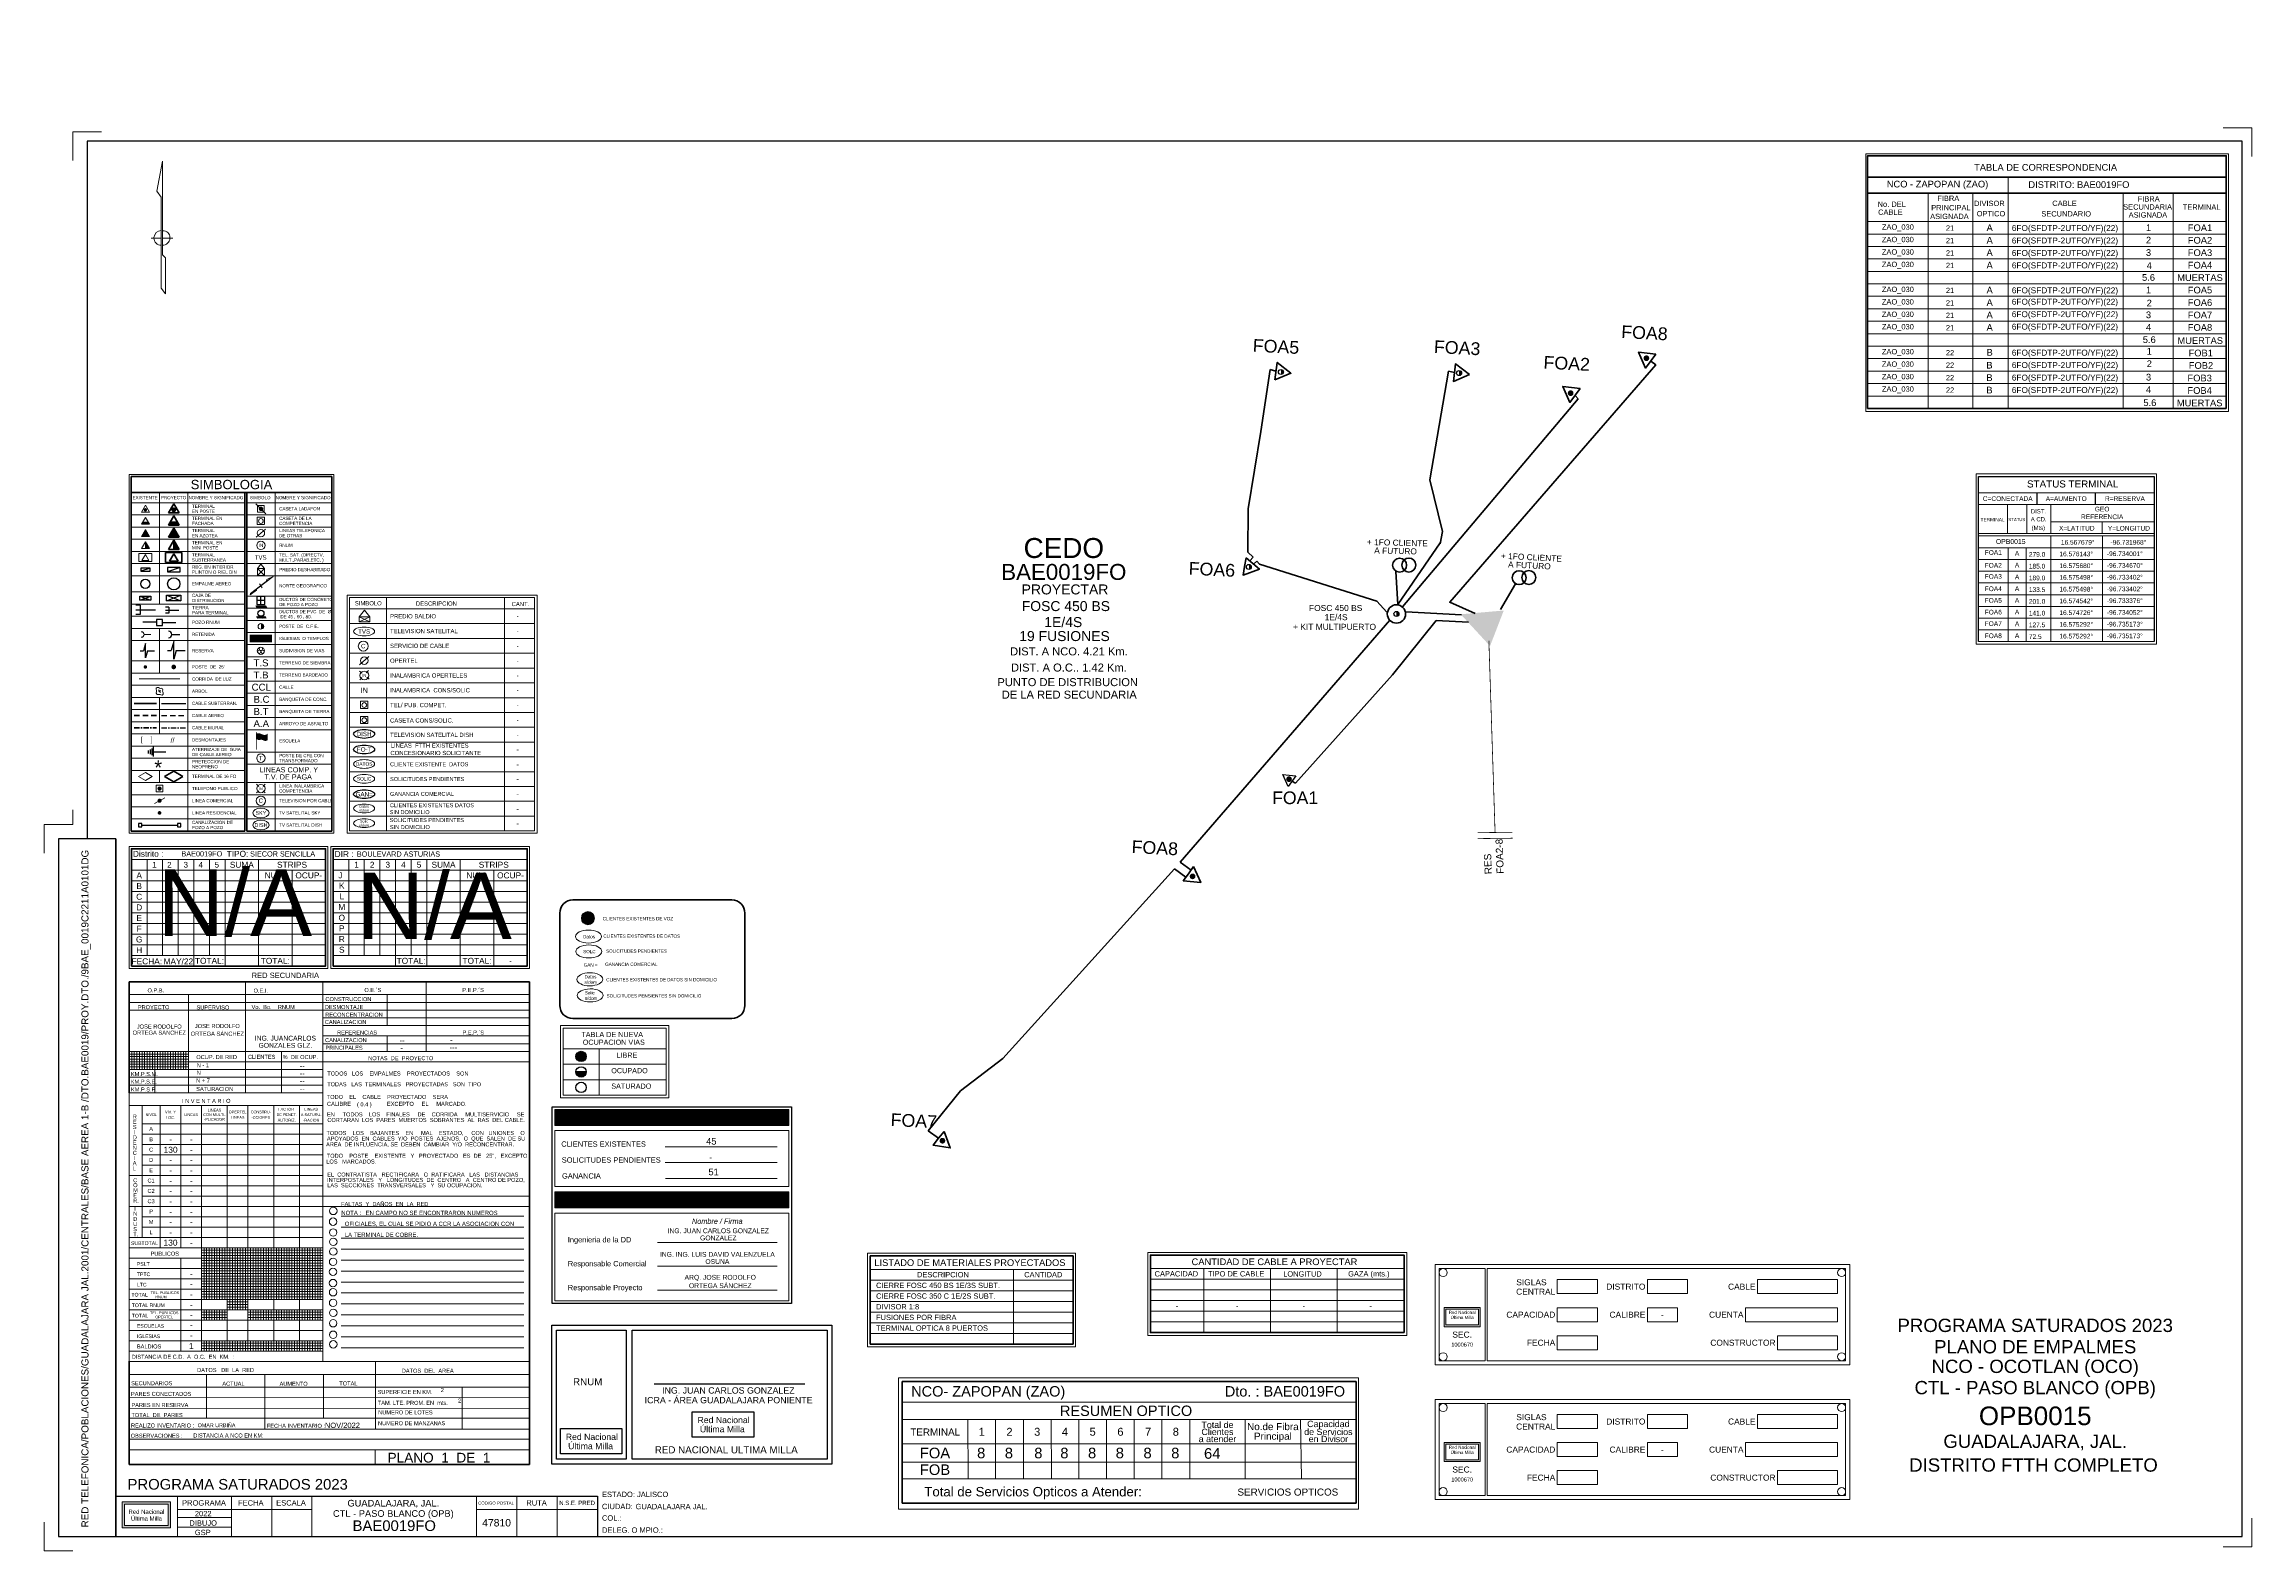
# Model space of a CAD drawing. Header units: millimetres. Extents: x -3867 to 635, y 1041 to 3666.
# Drawn here: x -2897 to -2067, y 1597 to 2164 of the extents above; entities that cross this region are included whole.
import ezdxf
from ezdxf.enums import TextEntityAlignment as Align

# ---------------------------------------------------------------- set-up
doc = ezdxf.new("R2010")
doc.units = ezdxf.units.MM
for name, pattern in [('TLSIGC_002', [0.8, 0.5, -0.3]), ('TLSIGC_004', [7, 4, -1, 1, -1]), ('TLSIGC_007', [28, 10, -1, 10, -1, 2, -1, 2, -1])]:
    doc.linetypes.add(name, pattern=pattern)
for name, color, linetype, lineweight in [('APUNTADOR  DE DATOS EXISTENTE', 82, 'Continuous', 20), ('APUNTADOR  DE DATOS PROYECTADA', 1, 'Continuous', 20), ('APUNTADOR PROYECTADO SECUNDARIO', 1, 'Continuous', 80), ('CABLE EXISTENTE SUBTERRANEO PRINCIPAL', 82, 'Continuous', 40), ('CABLE EXISTENTE SUBTERRANEO SECUNDARIO', 82, 'Continuous', 40), ('CABLE PROYECTADO SUBTERRANEO  SECUNDARIO', 1, 'Continuous', 80), ('CAJA DE DISTRIBUCION EXISTENTE', 92, 'Continuous', 30), ('CAJA DE EMPALMES EXISTENTE PRINCIPAL', 82, 'Continuous', 30), ('CAJA DE EMPALMES EXISTENTE SECUNDARIO', 82, 'Continuous', 30), ('CANALIZACION P.V.C. ALIGERADA EXISTENTE', 132, 'Continuous', 30), ('CASETA TELEFONICA LADATEL', 82, 'Continuous', 15), ('CENTRAL', 6, 'Continuous', 5), ('CLIENTES EXISTENTES DE DATOS', 7, 'Continuous', 13), ('CLIENTES EXISTENTES DE DATOS SIN DOMICILIO', 170, 'Continuous', 13), ('CLIENTES EXISTENTES DE VOZ', 94, 'Continuous', 13), ('DATOS DE CARATULA', 160, 'Continuous', 5), ('DISTRITO', 42, 'TLSIGC_007', 60), ('EMPALME PROYECTADO PRINCIPAL', 1, 'Continuous', 5), ('GANANCIA COMENCIAL', 10, 'Continuous', 13), ('GAZA PROYECTADA', 1, 'Continuous', 60), ('LINEAS DE REFERENCIA Y ACOTACION', 160, 'Continuous', 9), ('marco', 7, 'Continuous', 60), ('MARCO DE CONSTRUCCION', 7, 'Continuous', 5), ('MARCO Y LINEAS DE DATOS', 150, 'Continuous', 20), ('MARCOS CONSTRUCCION', 7, 'Continuous', 30), ('PERFILES  DE CANALIZACION P.V.C. ALIGERADA EXISTENTE', 132, 'Continuous', 30), ('POSTE DE ENERGIA ELECTRICA', 82, 'Continuous', 30), ('POSTES EXISTENTES SECUNDARIOS', 82, 'Continuous', 30), ('POZOS TRADICIONALES EXISTENTES', 132, 'Continuous', 30), ('REGISTROS DE DISTRIBUCION DE EDIFICIOS EXISTENTE', 82, 'Continuous', 30), ('SOLICITUDES', 6, 'Continuous', 9), ('SOLICITUDES PENSIENTES SIN DOMICILIO', 172, 'Continuous', 13), ('TERMINAL EXISTENTE EN POSTE', 82, 'Continuous', 30), ('TERMINAL PROYECTADA EN INTERIOR', 1, 'Continuous', 60), ('TERMINAL PROYECTADA EN POSTE', 1, 'Continuous', 60), ('TERMINAL PROYECTADA EN POZO', 1, 'Continuous', 60)]:
    doc.layers.add(name, color=color, linetype=linetype, lineweight=lineweight)
doc.layers.add('CABLE PROYECTADO SUBTERRANEO', color=1, linetype='Continuous')
doc.layers.add('CLIENTE INFINITUM', color=1, linetype='Continuous')
doc.styles.add('PLACA', font='arial.ttf')
doc.styles.add('RESUMEN', font='ARIALNB.TTF')
doc.styles.add('RESUMEN 1', font='ARIALNBI.TTF')
doc.styles.get("Standard").update_dxf_attribs({"font": 'arial.ttf'})

msp = doc.modelspace()

# ---------------------------------------------------------------- hatches: boundary and pattern name
at = {"linetype": 'Continuous', "lineweight": 0}
h = msp.add_hatch(dxfattribs=at)
h.set_pattern_fill('ANSI37', color=254, scale=0.1, style=0)
h.set_pattern_definition([(45, (-3187.67385, 2003.2851), (-0.2245064, 0.2245064), []), (135, (-3187.67385, 2003.2851), (-0.2245064, -0.2245064), [])])
h.paths.add_polyline_path([(-2704.97, 1763.14), (-2704.97, 1757.14), (-2616.97, 1757.14), (-2616.97, 1763.14)])
h = msp.add_hatch(dxfattribs=at)
h.set_pattern_fill('ANSI37', color=254, scale=0.1, style=0)
h.set_pattern_definition([(45, (-3187.6692, 1972.2928), (-0.2245064, 0.2245064), []), (135, (-3187.6692, 1972.2928), (-0.2245064, -0.2245064), [])])
h.paths.add_polyline_path([(-2704.96, 1732.15), (-2704.96, 1726.15), (-2616.96, 1726.15), (-2616.96, 1732.15)])
at = {"layer": 'CABLE PROYECTADO SUBTERRANEO'}
h = msp.add_hatch(color=256, dxfattribs=at)
edge = h.paths.add_edge_path()
edge.add_arc((-2848.37, 1929.58), 0.874, 0, 360)
at = {"layer": 'CAJA DE EMPALMES EXISTENTE PRINCIPAL', "lineweight": 25}
h = msp.add_hatch(color=256, dxfattribs=at)
h.dxf.hatch_style = 1
h.paths.add_polyline_path([(-2347.98, 1950.82), (-2364.17, 1949.39), (-2353.14, 1937.45)])
at = {"layer": 'CANALIZACION P.V.C. ALIGERADA EXISTENTE', "ltscale": 0.1}
for points in [[(-2693.18, 1783.07, 1), (-2697.06, 1783.07, 1)], [(-2693.18, 1777.24), (-2697.06, 1777.24, 1)]]:
    msp.add_hatch(color=256, dxfattribs=at).paths.add_polyline_path(points)
at = {"layer": 'CASETA TELEFONICA LADATEL'}
h = msp.add_hatch(color=256, dxfattribs=at)
edge = h.paths.add_edge_path()
edge.add_arc((-2815.55, 1989.06), 0.85, 0, 360)
h = msp.add_hatch(color=256, dxfattribs=at)
edge = h.paths.add_edge_path()
edge.add_arc((-2853.71, 1883.82), 0.798, 0, 360)
at = {"layer": 'CLIENTES EXISTENTES DE VOZ'}
h = msp.add_hatch(color=94, dxfattribs=at)
h.dxf.hatch_style = 1
edge = h.paths.add_edge_path()
edge.add_arc((-2692.54, 1835.07), 2.46, 0, 360)
at = {"layer": 'MARCO DE CONSTRUCCION'}
h = msp.add_hatch(color=0, dxfattribs=at)
edge = h.paths.add_edge_path()
edge.add_arc((-2859.05, 1988.68), 0.69, 0, 360)
for points in [[(-2857.55, 1983.24), (-2858.05, 1984.1), (-2860.05, 1984.1), (-2860.55, 1983.24)], [(-2860.55, 1978.66), (-2859.05, 1981.26), (-2857.55, 1978.66)], [(-2859.05, 1976.69), (-2859.05, 1974.09), (-2857.55, 1974.09)], [(-2815.58, 1945.88), (-2815.44, 1945.87), (-2815.3, 1945.84), (-2815.2, 1945.81), (-2815.08, 1945.75), (-2814.93, 1945.65), (-2814.84, 1945.57), (-2814.75, 1945.47), (-2814.68, 1945.36), (-2814.62, 1945.24), (-2814.58, 1945.15), (-2814.55, 1945.02), (-2814.54, 1944.89), (-2814.54, 1944.81), (-2814.55, 1944.67), (-2814.58, 1944.52), (-2814.65, 1944.36), (-2814.72, 1944.25), (-2814.8, 1944.14), (-2814.91, 1944.04), (-2814.99, 1943.98), (-2815.07, 1943.92), (-2815.22, 1943.85), (-2815.36, 1943.81), (-2815.48, 1943.79), (-2815.58, 1943.78)], [(-2819.81, 1938.87), (-2811.37, 1938.87), (-2811.37, 1941.68), (-2819.81, 1941.68), (-2819.81, 1938.87), (-2819.78, 1938.9), (-2811.4, 1938.9), (-2811.4, 1941.65), (-2819.78, 1941.65), (-2819.78, 1938.89)], [(-2818.41, 1940.3), (-2817.73, 1940.3), (-2817.73, 1941.12), (-2817.68, 1941.12), (-2817.68, 1940.3), (-2812.78, 1940.3), (-2812.78, 1940.25), (-2817.68, 1940.25), (-2817.68, 1939.43), (-2817.73, 1939.43), (-2817.73, 1940.25), (-2818.41, 1940.25), (-2818.41, 1940.3)], [(-2818.15, 1940.82), (-2818.11, 1940.86), (-2817.8, 1940.45), (-2817.84, 1940.42)], [(-2817.86, 1940.12), (-2817.82, 1940.1), (-2818.11, 1939.7), (-2818.14, 1939.73)], [(-2817.6, 1940.1), (-2817.56, 1940.14), (-2817.25, 1939.73), (-2817.29, 1939.7)], [(-2817.3, 1940.84), (-2817.27, 1940.82), (-2817.56, 1940.42), (-2817.59, 1940.46)]]:
    msp.add_hatch(color=256, dxfattribs=at).paths.add_polyline_path(points)
h = msp.add_hatch(color=256, dxfattribs=at)
edge = h.paths.add_edge_path()
edge.add_arc((-2859.05, 1929.58), 0.69, 0, 360)
at = {"layer": 'MARCO DE CONSTRUCCION', "linetype": 'Continuous', "lineweight": 20}
msp.add_hatch(color=7, dxfattribs=at).paths.add_polyline_path([(-2817.42, 1898.53), (-2817.2, 1898.53), (-2817.2, 1902.47), (-2817.03, 1902.36), (-2816.96, 1902.31), (-2816.87, 1902.25), (-2816.78, 1902.21), (-2816.65, 1902.16), (-2816.56, 1902.13), (-2816.47, 1902.1), (-2816.31, 1902.08), (-2816.21, 1902.08), (-2816.12, 1902.09), (-2815.92, 1902.13), (-2815.79, 1902.16), (-2815.69, 1902.18), (-2815.64, 1902.19), (-2815.61, 1902.2), (-2815.58, 1902.2), (-2815.56, 1902.21), (-2815.53, 1902.21), (-2815.51, 1902.21), (-2815.48, 1902.2), (-2815.37, 1902.2), (-2815.26, 1902.18), (-2815.17, 1902.16), (-2815.1, 1902.15), (-2815.04, 1902.13), (-2814.95, 1902.09), (-2814.84, 1902.05), (-2814.71, 1902), (-2814.59, 1901.94), (-2814.38, 1901.85), (-2814.09, 1901.79), (-2813.97, 1901.76), (-2813.88, 1901.76), (-2813.79, 1901.77), (-2813.7, 1901.79), (-2813.63, 1901.81), (-2813.46, 1901.87), (-2813.35, 1901.91), (-2813.23, 1901.96), (-2813.16, 1901.99), (-2813.11, 1901.99), (-2813.03, 1901.98), (-2813.03, 1904.49), (-2813.06, 1904.48), (-2813.12, 1904.44), (-2813.33, 1904.3), (-2813.54, 1904.18), (-2813.67, 1904.11), (-2813.85, 1904.05), (-2813.98, 1904.02), (-2813.98, 1904.02), (-2814.09, 1903.99), (-2814.18, 1903.98), (-2814.29, 1903.98), (-2814.51, 1904.03), (-2814.61, 1904.06), (-2814.78, 1904.12), (-2814.91, 1904.17), (-2815.2, 1904.28), (-2815.45, 1904.39), (-2815.65, 1904.47), (-2815.99, 1904.57), (-2816.39, 1904.64), (-2816.61, 1904.66), (-2816.85, 1904.67), (-2817.14, 1904.65), (-2817.2, 1904.66), (-2817.2, 1905.1), (-2817.42, 1905.1), (-2817.42, 1905.1), (-2817.42, 1905.1)])
at = {"layer": 'MARCO DE CONSTRUCCION'}
h = msp.add_hatch(color=7, dxfattribs=at)
edge = h.paths.add_edge_path()
edge.add_arc((-2853.71, 1879.25), 0.782, 0, 360)
h = msp.add_hatch(color=7, dxfattribs=at)
edge = h.paths.add_edge_path()
edge.add_arc((-2853.71, 1874.67), 0.698, 0, 360)
at = {"layer": 'MARCO Y LINEAS DE DATOS', "linetype": 'Continuous', "lineweight": 9}
h = msp.add_hatch(color=256, dxfattribs=at)
h.dxf.hatch_style = 1
h.paths.add_polyline_path([(-2370.44, 1688.64), (-2370.44, 1681.39), (-2356.8, 1681.39), (-2356.8, 1688.64)])
h.paths.add_polyline_path([(-2357.46, 1682.06), (-2369.78, 1682.06), (-2369.78, 1687.98), (-2357.46, 1687.98)], flags=16)
h.paths.add_polyline_path([(-2368.76, 2163.87), (-2358.49, 2163.87), (-2358.49, 2162), (-2368.76, 2162)], flags=9)
h.paths.add_polyline_path([(-2368.53, 2162.22), (-2358.69, 2162.22), (-2358.69, 2160.03), (-2368.53, 2160.03)], flags=9)
h = msp.add_hatch(color=256, dxfattribs=at)
h.dxf.hatch_style = 1
h.paths.add_polyline_path([(-2370.44, 1637.9), (-2370.44, 1630.65), (-2356.8, 1630.65), (-2356.8, 1637.9)])
h.paths.add_polyline_path([(-2357.46, 1631.31), (-2369.78, 1631.31), (-2369.78, 1637.23), (-2357.46, 1637.23)], flags=16)
h.paths.add_polyline_path([(-2368.76, 2113.12), (-2358.49, 2113.12), (-2358.49, 2111.26), (-2368.76, 2111.26)], flags=9)
h.paths.add_polyline_path([(-2368.53, 2111.48), (-2358.69, 2111.48), (-2358.69, 2109.29), (-2368.53, 2109.29)], flags=9)
h = msp.add_hatch(color=256, dxfattribs=at)
h.dxf.hatch_style = 1
h.paths.add_polyline_path([(-2867.76, 1615.47), (-2867.76, 1605.78), (-2849.53, 1605.78), (-2849.53, 1615.47)])
h.paths.add_polyline_path([(-2850.42, 1606.67), (-2866.88, 1606.67), (-2866.88, 1614.58), (-2850.42, 1614.58)], flags=16)
h.paths.add_polyline_path([(-2865.63, 1613.05), (-2851.65, 1613.05), (-2851.65, 1610.61), (-2865.63, 1610.61)], flags=24)
h.paths.add_polyline_path([(-2864.68, 1610.84), (-2852.52, 1610.84), (-2852.52, 1607.99), (-2864.68, 1607.99)], flags=24)
at = {"layer": 'POSTE DE ENERGIA ELECTRICA'}
for points in [[(-2431.81, 2041.47), (-2431.68, 2041.47), (-2431.56, 2041.44), (-2431.47, 2041.41), (-2431.36, 2041.36), (-2431.23, 2041.27), (-2431.15, 2041.2), (-2431.07, 2041.11), (-2431.01, 2041.01), (-2430.96, 2040.91), (-2430.92, 2040.82), (-2430.89, 2040.71), (-2430.88, 2040.59), (-2430.88, 2040.52), (-2430.89, 2040.39), (-2430.92, 2040.27), (-2430.98, 2040.12), (-2431.04, 2040.02), (-2431.12, 2039.92), (-2431.21, 2039.83), (-2431.28, 2039.78), (-2431.36, 2039.73), (-2431.49, 2039.67), (-2431.61, 2039.63), (-2431.72, 2039.61), (-2431.81, 2039.61)], [(-2364.79, 2041.07), (-2364.67, 2041.06), (-2364.55, 2041.03), (-2364.45, 2041), (-2364.34, 2040.95), (-2364.21, 2040.87), (-2364.13, 2040.8), (-2364.05, 2040.71), (-2363.99, 2040.61), (-2363.94, 2040.5), (-2363.9, 2040.42), (-2363.88, 2040.31), (-2363.86, 2040.19), (-2363.86, 2040.11), (-2363.87, 2039.99), (-2363.9, 2039.86), (-2363.96, 2039.72), (-2364.03, 2039.62), (-2364.1, 2039.52), (-2364.19, 2039.43), (-2364.26, 2039.38), (-2364.34, 2039.33), (-2364.47, 2039.27), (-2364.6, 2039.23), (-2364.7, 2039.21), (-2364.79, 2039.2)], [(-2443.89, 1968.15), (-2443.77, 1968.14), (-2443.65, 1968.11), (-2443.55, 1968.08), (-2443.45, 1968.03), (-2443.31, 1967.94), (-2443.23, 1967.87), (-2443.16, 1967.78), (-2443.09, 1967.69), (-2443.04, 1967.58), (-2443.01, 1967.5), (-2442.98, 1967.39), (-2442.96, 1967.26), (-2442.97, 1967.19), (-2442.97, 1967.07), (-2443, 1966.94), (-2443.06, 1966.8), (-2443.13, 1966.7), (-2443.2, 1966.6), (-2443.29, 1966.51), (-2443.37, 1966.46), (-2443.44, 1966.4), (-2443.57, 1966.34), (-2443.7, 1966.31), (-2443.81, 1966.29), (-2443.89, 1966.28)], [(-2388.35, 1950.46), (-2388.23, 1950.45), (-2388.11, 1950.42), (-2388.01, 1950.39), (-2387.91, 1950.35), (-2387.77, 1950.26), (-2387.69, 1950.19), (-2387.62, 1950.1), (-2387.55, 1950), (-2387.5, 1949.89), (-2387.47, 1949.81), (-2387.44, 1949.7), (-2387.42, 1949.58), (-2387.43, 1949.5), (-2387.43, 1949.38), (-2387.46, 1949.25), (-2387.52, 1949.11), (-2387.59, 1949.01), (-2387.66, 1948.91), (-2387.75, 1948.82), (-2387.83, 1948.77), (-2387.9, 1948.72), (-2388.03, 1948.66), (-2388.16, 1948.62), (-2388.27, 1948.6), (-2388.35, 1948.59)]]:
    msp.add_hatch(color=256, dxfattribs=at).paths.add_polyline_path(points)
at = {"layer": 'POSTES EXISTENTES SECUNDARIOS'}
h = msp.add_hatch(color=1, dxfattribs=at)
edge = h.paths.add_edge_path()
edge.add_arc((-2294.31, 2045.73), 1.08, 0, 360)
h = msp.add_hatch(color=256, dxfattribs=at)
edge = h.paths.add_edge_path()
edge.add_arc((-2322.81, 2032.57), 1.08, 350.77051, 710.77051)
h = msp.add_hatch(color=256, dxfattribs=at)
edge = h.paths.add_edge_path()
edge.add_arc((-2428.77, 1887.38), 1.08, 0, 360)
h = msp.add_hatch(color=256, dxfattribs=at)
edge = h.paths.add_edge_path()
edge.add_arc((-2465.05, 1850.81), 1.08, 50.78601, 410.78601)
h = msp.add_hatch(color=256, dxfattribs=at)
edge = h.paths.add_edge_path()
edge.add_arc((-2559.17, 1751.36), 1.08, 47.93315, 407.93315)
at = {"layer": 'TERMINAL PROYECTADA EN INTERIOR', "linetype": 'Continuous', "lineweight": 50}
h = msp.add_hatch(color=1, dxfattribs=at)
edge = h.paths.add_edge_path()
edge.add_arc((-2848.37, 1988.68), 0.92, 0, 360)
at = {"layer": 'TERMINAL PROYECTADA EN INTERIOR'}
for points in [[(-2846.37, 1982.95), (-2847.04, 1984.1), (-2849.71, 1984.1), (-2850.37, 1982.95)], [(-2848.37, 1981.84), (-2850.37, 1978.37), (-2846.37, 1978.37)], [(-2848.37, 1973.8), (-2846.37, 1973.8), (-2848.37, 1977.26)]]:
    msp.add_hatch(color=256, dxfattribs=at).paths.add_polyline_path(points)

# ---------------------------------------------------------------- linework, layer by layer
at = {"linetype": 'Continuous', "lineweight": 30}
for p, q in [((-2147.32, 1990.69), (-2147.32, 1995.1)), ((-2125.31, 1990.69), (-2125.31, 1995.1))]:
    msp.add_line(p, q, dxfattribs=at)
at = {"color": 7, "linetype": 'Continuous', "lineweight": 5}
for p, q in [((-2663.44, 1749.12), (-2621.37, 1749.12)), ((-2663.44, 1743.12), (-2621.37, 1743.12)), ((-2663.32, 1737.12), (-2621.37, 1737.12)), ((-2666.37, 1713.12), (-2621.37, 1713.12)), ((-2666.37, 1704.12), (-2621.37, 1704.12)), ((-2666.37, 1695.12), (-2621.37, 1695.12))]:
    msp.add_line(p, q, dxfattribs=at)
at = {"linetype": 'Continuous', "lineweight": 30}
msp.add_lwpolyline([(-2169.39, 1939.1), (-2169.4, 2001.29), (-2103.25, 2001.29), (-2103.25, 1939.1)], dxfattribs=at)
at = {"color": 7, "linetype": 'Continuous', "lineweight": 30}
msp.add_lwpolyline([(-2705.96, 1764.15), (-2615.96, 1764.15), (-2615.96, 1690.15), (-2705.96, 1690.15)], close=True, dxfattribs=at)
at = {"color": 7, "linetype": 'Continuous', "lineweight": 5}
for points in [[(-2704.96, 1763.15), (-2616.96, 1763.15), (-2616.96, 1757.15), (-2704.96, 1757.15)], [(-2704.96, 1755.15), (-2616.96, 1755.15), (-2616.96, 1734.15), (-2704.96, 1734.15)], [(-2704.96, 1732.15), (-2616.96, 1732.15), (-2616.96, 1726.15), (-2704.96, 1726.15)], [(-2704.96, 1724.15), (-2616.96, 1724.15), (-2616.96, 1691.15), (-2704.96, 1691.15)]]:
    msp.add_lwpolyline(points, close=True, dxfattribs=at)
at = {"color": 7, "linetype": 'Continuous', "lineweight": 20}
for points in [[(-2373.79, 1667.09), (-2217.84, 1667.09), (-2217.84, 1704.76), (-2373.79, 1704.76)], [(-2373.79, 1616.34), (-2217.84, 1616.34), (-2217.84, 1654.01), (-2373.79, 1654.01)]]:
    msp.add_lwpolyline(points, close=True, dxfattribs=at)
at = {"color": 5, "linetype": 'Continuous', "lineweight": 15}
for points in [[(-2354.96, 1668.59), (-2372.29, 1668.59), (-2372.29, 1703.25), (-2354.96, 1703.25)], [(-2354.21, 1668.59), (-2219.35, 1668.59), (-2219.35, 1703.25), (-2354.21, 1703.25)], [(-2327.84, 1699.11), (-2312.77, 1699.11), (-2312.77, 1693.83), (-2327.84, 1693.83)], [(-2293.94, 1699.11), (-2278.87, 1699.11), (-2278.87, 1693.83), (-2293.94, 1693.83)], [(-2252.5, 1699.11), (-2222.36, 1699.11), (-2222.36, 1693.83), (-2252.5, 1693.83)], [(-2327.84, 1688.56), (-2312.77, 1688.56), (-2312.77, 1683.28), (-2327.84, 1683.28)], [(-2293.94, 1688.56), (-2282.63, 1688.56), (-2282.63, 1683.28), (-2293.94, 1683.28)], [(-2257.02, 1688.56), (-2222.36, 1688.56), (-2222.36, 1683.28), (-2257.02, 1683.28)], [(-2327.84, 1678.01), (-2312.77, 1678.01), (-2312.77, 1672.74), (-2327.84, 1672.74)], [(-2244.97, 1678.01), (-2222.36, 1678.01), (-2222.36, 1672.74), (-2244.97, 1672.74)], [(-2354.96, 1617.85), (-2372.29, 1617.85), (-2372.29, 1652.51), (-2354.96, 1652.51)], [(-2354.21, 1617.85), (-2219.35, 1617.85), (-2219.35, 1652.51), (-2354.21, 1652.51)], [(-2327.84, 1648.36), (-2312.77, 1648.36), (-2312.77, 1643.09), (-2327.84, 1643.09)], [(-2293.94, 1648.36), (-2278.87, 1648.36), (-2278.87, 1643.09), (-2293.94, 1643.09)], [(-2252.5, 1648.36), (-2222.36, 1648.36), (-2222.36, 1643.09), (-2252.5, 1643.09)], [(-2327.84, 1637.81), (-2312.77, 1637.81), (-2312.77, 1632.54), (-2327.84, 1632.54)], [(-2293.94, 1637.81), (-2282.63, 1637.81), (-2282.63, 1632.54), (-2293.94, 1632.54)], [(-2257.02, 1637.81), (-2222.36, 1637.81), (-2222.36, 1632.54), (-2257.02, 1632.54)], [(-2327.84, 1627.27), (-2312.77, 1627.27), (-2312.77, 1621.99), (-2327.84, 1621.99)], [(-2244.97, 1627.27), (-2222.36, 1627.27), (-2222.36, 1621.99), (-2244.97, 1621.99)]]:
    msp.add_lwpolyline(points, close=True, dxfattribs=at)
for centre in [(-2370.78, 1701.74), (-2370.78, 1670.1), (-2370.78, 1651), (-2370.78, 1619.36)]:
    msp.add_circle(centre, 1.51, dxfattribs=at)
at = {"color": 5, "linetype": 'Continuous', "lineweight": 0}
for centre in [(-2220.86, 1701.74), (-2220.86, 1670.1), (-2220.86, 1651), (-2220.86, 1619.36)]:
    msp.add_circle(centre, 1.51, dxfattribs=at)
at = {"layer": 'CABLE EXISTENTE SUBTERRANEO PRINCIPAL', "lineweight": 20, "ltscale": 8, "const_width": 0.283}
for points in [[(-2353.58, 1939.45), (-2353.58, 1939.45), (-2351.25, 1867.32)], [(-2344.7, 1867.4), (-2357.79, 1867.24)], [(-2344.67, 1865.17), (-2357.76, 1865.01)]]:
    msp.add_lwpolyline(points, dxfattribs=at)
at = {"layer": 'CABLE EXISTENTE SUBTERRANEO SECUNDARIO'}
for p, q in [((-2389.88, 1926.66), (-2373.4, 1947.05)), ((-2373.4, 1947.05), (-2361.23, 1946.45))]:
    msp.add_line(p, q, dxfattribs=at)
at = {"layer": 'CABLE EXISTENTE SUBTERRANEO SECUNDARIO', "linetype": 'Continuous', "ltscale": 4}
msp.add_line((-2863.24, 1915.85), (-2854.85, 1915.85), dxfattribs=at)
at = {"layer": 'CABLE EXISTENTE SUBTERRANEO SECUNDARIO', "linetype": 'TLSIGC_002', "ltscale": 4}
msp.add_line((-2863.24, 1911.28), (-2854.85, 1911.28), dxfattribs=at)
at = {"layer": 'CABLE EXISTENTE SUBTERRANEO SECUNDARIO', "linetype": 'TLSIGC_004', "ltscale": 0.5}
msp.add_line((-2863.24, 1906.7), (-2854.85, 1906.7), dxfattribs=at)
at = {"layer": 'CABLE EXISTENTE SUBTERRANEO SECUNDARIO'}
for points in [[(-2389.88, 1926.66), (-2426.35, 1885.87)], [(-2426.35, 1885.87), (-2427.66, 1886.59)]]:
    msp.add_lwpolyline(points, dxfattribs=at)
at = {"layer": 'CABLE PROYECTADO SUBTERRANEO'}
for p, q in [((-2846.01, 1966.97), (-2850.73, 1965.39)), ((-2846.01, 1966.97), (-2850.73, 1966.97)), ((-2850.73, 1966.97), (-2850.73, 1965.39)), ((-2850.73, 1965.39), (-2846.01, 1965.39)), ((-2846.01, 1965.39), (-2846.01, 1966.97)), ((-2860.97, 1952.8), (-2862.68, 1952.8)), ((-2860.97, 1952.8), (-2860.97, 1949.37)), ((-2851.09, 1954.49), (-2845.65, 1956.53)), ((-2851.09, 1956.53), (-2845.65, 1954.49)), ((-2851.09, 1956.53), (-2845.65, 1956.53)), ((-2851.09, 1954.49), (-2851.09, 1956.53)), ((-2845.65, 1954.49), (-2851.09, 1954.49)), ((-2845.65, 1956.53), (-2845.65, 1954.49)), ((-2862.68, 1951.09), (-2855.25, 1951.09)), ((-2860.97, 1949.37), (-2862.68, 1949.37)), ((-2850.75, 1935.81), (-2849.32, 1935.81)), ((-2848.37, 1939.15), (-2849.32, 1935.81)), ((-2849.14, 1941.83), (-2846.09, 1941.83)), ((-2848.37, 1932.48), (-2848.37, 1939.15)), ((-2847.42, 1935.81), (-2848.37, 1932.48)), ((-2847.42, 1935.81), (-2844.08, 1935.81)), ((-2857.84, 1897.04), (-2857.84, 1898.12)), ((-2857.24, 1898.53), (-2857.24, 1896.75)), ((-2856.55, 1896.34), (-2856.55, 1898.93)), ((-2856.07, 1897.63), (-2851.31, 1897.63)), ((-2856.06, 1899.52), (-2856.06, 1895.96))]:
    msp.add_line(p, q, dxfattribs=at)
at = {"layer": 'CABLE PROYECTADO SUBTERRANEO', "linetype": 'Continuous', "ltscale": 4}
msp.add_line((-2852.95, 1915.85), (-2843.8, 1915.85), dxfattribs=at)
at = {"layer": 'CABLE PROYECTADO SUBTERRANEO', "linetype": 'TLSIGC_002', "ltscale": 4}
msp.add_line((-2852.95, 1911.28), (-2843.8, 1911.28), dxfattribs=at)
at = {"layer": 'CABLE PROYECTADO SUBTERRANEO', "linetype": 'TLSIGC_004', "ltscale": 0.5}
msp.add_line((-2852.95, 1906.7), (-2843.8, 1906.7), dxfattribs=at)
at = {"layer": 'CABLE PROYECTADO SUBTERRANEO'}
msp.add_circle((-2848.37, 1960.84), 2.29, dxfattribs=at)
msp.add_arc((-2850.36, 1941.82), 1.23, 270, 89, dxfattribs=at)
at = {"layer": 'CABLE PROYECTADO SUBTERRANEO  SECUNDARIO', "lineweight": 40, "ltscale": 8}
for points in [[(-2358.8, 1949.67), (-2368.29, 1953.9), (-2290.78, 2043.23), (-2292.68, 2044.63)], [(-2442.32, 1970.85), (-2444.22, 1972.82), (-2444.09, 1989.06), (-2439.41, 2018.1), (-2435.9, 2041.51)], [(-2435.9, 2041.51), (-2433.68, 2040.87)], [(-2371.94, 1975.91), (-2371.06, 1980.6), (-2375.74, 1999.92), (-2368.72, 2040.9)], [(-2368.72, 2040.9), (-2366.53, 2040.29)], [(-2386.14, 1952.21), (-2319.96, 2030.42)], [(-2319.96, 2030.42), (-2321.17, 2031.73)], [(-2442.32, 1970.85), (-2443.51, 1969.53)], [(-2440.9, 1969.37), (-2442.08, 1968.21)], [(-2391.99, 1950.23), (-2395.74, 1954.35), (-2439.83, 1968.25), (-2440.9, 1969.37)], [(-2387.78, 1953.07), (-2371.9, 1976.33)], [(-2390.82, 1947.23), (-2469.68, 1856.12)], [(-2363.85, 1949.24), (-2384.86, 1950.29)], [(-2471.84, 1853.66), (-2536.48, 1782.29), (-2552.4, 1770.11), (-2564.58, 1755.13)], [(-2471.84, 1853.66), (-2467.57, 1850.48)], [(-2469.68, 1856.12), (-2465.63, 1853.13)], [(-2564.58, 1755.13), (-2560.63, 1752.28)]]:
    msp.add_lwpolyline(points, dxfattribs=at)
at = {"layer": 'CAJA DE DISTRIBUCION EXISTENTE'}
for p, q in [((-2861.09, 1954.74), (-2857, 1956.27)), ((-2861.09, 1956.27), (-2857, 1954.74)), ((-2861.09, 1956.27), (-2857, 1956.27)), ((-2861.09, 1954.74), (-2861.09, 1956.27)), ((-2857, 1954.74), (-2861.09, 1954.74)), ((-2857, 1956.27), (-2857, 1954.74))]:
    msp.add_line(p, q, dxfattribs=at)
at = {"layer": 'CAJA DE EMPALMES EXISTENTE SECUNDARIO'}
for p, q in [((-2850.28, 1952.07), (-2851.42, 1952.07)), ((-2850.28, 1952.07), (-2850.28, 1949.79)), ((-2851.42, 1950.93), (-2846.47, 1950.93)), ((-2850.28, 1949.79), (-2851.42, 1949.79)), ((-2860.95, 1935.68), (-2859.81, 1935.68)), ((-2859.05, 1938.35), (-2859.81, 1935.68)), ((-2859.05, 1933.01), (-2859.05, 1938.35)), ((-2858.29, 1935.68), (-2859.05, 1933.01)), ((-2858.29, 1935.68), (-2855.62, 1935.68))]:
    msp.add_line(p, q, dxfattribs=at)
msp.add_circle((-2859.05, 1960.84), 1.73, dxfattribs=at)
at = {"layer": 'CANALIZACION P.V.C. ALIGERADA EXISTENTE'}
for p, q in [((-2854.87, 1946.43), (-2860.06, 1946.43)), ((-2852.54, 1946.36), (-2847.57, 1946.36)), ((-2860.43, 1870.09), (-2846.98, 1870.09))]:
    msp.add_line(p, q, dxfattribs=at)
at = {"layer": 'CANALIZACION P.V.C. ALIGERADA EXISTENTE', "ltscale": 0.1}
msp.add_line((-2693.18, 1777.24), (-2697.06, 1777.24), dxfattribs=at)
for centre in [(-2695.12, 1783.07), (-2695.12, 1777.24), (-2695.12, 1771.42)]:
    msp.add_circle(centre, 1.94, dxfattribs=at)
at = {"layer": 'CASETA TELEFONICA LADATEL'}
for p, q in [((-2817.47, 1990.91), (-2813.69, 1987.21)), ((-2816.9, 1990.32), (-2814.3, 1990.32)), ((-2816.86, 1987.8), (-2816.86, 1990.27)), ((-2814.3, 1987.8), (-2816.86, 1987.8)), ((-2814.3, 1990.32), (-2814.3, 1987.8)), ((-2852.45, 1885.09), (-2854.97, 1885.09)), ((-2854.97, 1885.09), (-2854.97, 1882.56)), ((-2854.97, 1882.56), (-2852.45, 1882.56)), ((-2852.45, 1882.56), (-2852.45, 1885.09))]:
    msp.add_line(p, q, dxfattribs=at)
for centre in [(-2815.58, 1975.33), (-2815.58, 1895.26)]:
    msp.add_circle(centre, 1.59, dxfattribs=at)
at = {"layer": 'CLIENTE INFINITUM', "linetype": 'Continuous'}
for centre in [(-2776.74, 1904.38), (-2776.74, 1898.57), (-2776.74, 1881.73)]:
    msp.add_ellipse(centre, major_axis=(-3.96, 0), ratio=0.416, dxfattribs=at)
at = {"layer": 'CLIENTES EXISTENTES DE DATOS'}
msp.add_ellipse((-2692.32, 1828.17), major_axis=(4.88, 0.02), ratio=0.5027, dxfattribs=at)
at = {"layer": 'CLIENTES EXISTENTES DE VOZ'}
msp.add_circle((-2692.54, 1835.07), 2.46, dxfattribs=at)
at = {"layer": 'EMPALME PROYECTADO PRINCIPAL', "lineweight": 100, "ltscale": 8}
msp.add_circle((-2388.35, 1949.53), 3.44, dxfattribs=at)
at = {"layer": 'GAZA PROYECTADA', "lineweight": 40, "ltscale": 8}
for points in [[(-2387.78, 1953.07), (-2388.55, 1965.53)], [(-2349.27, 1951.21), (-2343.59, 1960.83)]]:
    msp.add_lwpolyline(points, dxfattribs=at)
for centre in [(-2387.16, 1967.88), (-2383.68, 1967.93), (-2342.19, 1963.17), (-2338.53, 1963.23)]:
    msp.add_circle(centre, 2.63, dxfattribs=at)
at = {"layer": 'marco'}
msp.add_lwpolyline([(-2703.13, 1837.01, -0.414214), (-2698.21, 1841.94), (-2664.72, 1841.94), (-2640.34, 1841.94), (-2638.41, 1841.94, -0.414214), (-2633.49, 1837.01), (-2633.49, 1802.26, -0.414214), (-2638.41, 1797.34), (-2640.34, 1797.34), (-2664.72, 1797.34), (-2698.21, 1797.34, -0.414214), (-2703.13, 1802.26)], format="xyb", close=True, dxfattribs=at)
at = {"layer": 'MARCO DE CONSTRUCCION'}
for p, q in [((-2852.55, 2119.87), (-2854.73, 2108.52)), ((-2852.55, 2084.59), (-2852.55, 2119.87)), ((-2158.18, 2113.89), (-2158.18, 2026.82)), ((-2854.73, 2108.52), (-2853.07, 2106.32)), ((-2853.07, 2106.32), (-2853.07, 2103.02)), ((-2853.07, 2103.02), (-2853.07, 2072.07)), ((-2188.32, 2107.85), (-2188.32, 2026.82)), ((-2171.53, 2107.85), (-2171.53, 2026.82)), ((-2114.94, 2107.85), (-2114.94, 2026.82)), ((-2096.07, 2107.85), (-2096.07, 2026.82)), ((-2211.09, 2097.13), (-2081.16, 2097.13)), ((-2211.09, 2097.13), (-2076.18, 2097.13)), ((-2853.07, 2090.85), (-2856.86, 2090.85)), ((-2852.55, 2090.85), (-2848.75, 2090.85)), ((-2211.09, 2092.45), (-2081.16, 2092.45)), ((-2211.09, 2092.45), (-2076.18, 2092.45)), ((-2211.09, 2087.76), (-2076.18, 2087.76)), ((-2851.47, 2083.51), (-2852.55, 2084.59)), ((-2851.47, 2069.89), (-2851.47, 2083.51)), ((-2211.09, 2083.07), (-2076.18, 2083.07)), ((-2211.09, 2078.38), (-2076.18, 2078.38)), ((-2853.07, 2072.07), (-2851.47, 2069.89)), ((-2211.09, 2073.7), (-2076.18, 2073.7)), ((-2211.09, 2069.01), (-2076.18, 2069.01)), ((-2211.09, 2064.32), (-2076.18, 2064.32)), ((-2211.09, 2059.63), (-2081.16, 2059.63)), ((-2211.09, 2059.63), (-2076.18, 2059.63)), ((-2211.09, 2054.94), (-2076.18, 2054.94)), ((-2211.09, 2050.26), (-2076.18, 2050.26)), ((-2211.09, 2045.57), (-2076.18, 2045.57)), ((-2211.09, 2040.88), (-2076.18, 2040.88)), ((-2211.09, 2036.19), (-2076.18, 2036.19)), ((-2211.09, 2031.5), (-2076.18, 2031.5)), ((-2211.76, 2025.68), (-2075.33, 2025.68)), ((-2169.41, 1995.1), (-2103.24, 1995.1)), ((-2859.05, 1990.41), (-2860.55, 1987.81)), ((-2860.55, 1987.81), (-2857.55, 1987.81)), ((-2859.05, 1985.84), (-2860.55, 1983.24)), ((-2857.55, 1987.81), (-2859.05, 1990.41)), ((-2857.55, 1983.24), (-2859.05, 1985.84)), ((-2814.26, 1985.9), (-2816.96, 1985.9)), ((-2816.96, 1985.9), (-2816.96, 1983.17)), ((-2814.26, 1983.24), (-2814.26, 1985.9)), ((-2169.42, 1990.69), (-2103.25, 1990.69)), ((-2158.5, 1990.69), (-2158.5, 1979.73)), ((-2151.21, 1990.69), (-2151.21, 1979.73)), ((-2142.12, 1990.69), (-2142.12, 1979.73)), ((-2860.55, 1983.24), (-2857.55, 1983.24)), ((-2860.05, 1984.1), (-2858.05, 1984.1)), ((-2817.34, 1978.35), (-2813.83, 1981.47)), ((-2816.96, 1983.17), (-2814.26, 1983.17)), ((-2169.4, 1979.73), (-2103.25, 1979.73)), ((-2169.4, 1978.85), (-2103.25, 1978.85)), ((-2148.99, 1979.73), (-2148.99, 1979.73)), ((-2142.12, 1984.15), (-2103.25, 1984.15)), ((-2142.1, 1978.85), (-2142.1, 1939.1)), ((-2122.85, 1984.15), (-2122.85, 1979.73)), ((-2122.67, 1939.1), (-2122.67, 1978.85)), ((-2122.67, 1978.85), (-2103.25, 1978.85)), ((-2122.67, 1974.87), (-2122.67, 1978.85)), ((-2856.61, 1972.22), (-2861.49, 1972.22)), ((-2861.49, 1972.22), (-2861.49, 1969.29)), ((-2861.49, 1969.29), (-2856.61, 1969.29)), ((-2859.05, 1976.69), (-2860.55, 1974.09)), ((-2860.55, 1974.09), (-2857.55, 1974.09)), ((-2859.05, 1971.9), (-2860.33, 1969.68)), ((-2860.33, 1969.68), (-2857.77, 1969.68)), ((-2859.05, 1976.69), (-2859.05, 1974.09)), ((-2857.55, 1974.09), (-2859.05, 1976.69)), ((-2857.77, 1969.68), (-2859.05, 1971.9)), ((-2856.61, 1969.29), (-2856.61, 1972.22)), ((-2169.4, 1974.43), (-2103.25, 1974.43)), ((-2169.4, 1970.01), (-2103.25, 1970.01)), ((-2158.21, 1974.43), (-2158.21, 1939.1)), ((-2151.47, 1939.1), (-2151.47, 1974.43)), ((-2103.25, 1974.43), (-2122.67, 1974.43)), ((-2169.4, 1965.6), (-2103.25, 1965.6)), ((-2169.4, 1961.18), (-2103.25, 1961.18)), ((-2169.4, 1956.77), (-2103.25, 1956.77)), ((-2169.4, 1952.35), (-2103.25, 1952.35)), ((-2778.59, 1948.5), (-2776.61, 1950.95)), ((-2778.59, 1946.52), (-2774.64, 1948.5)), ((-2774.64, 1946.52), (-2778.59, 1948.5)), ((-2774.64, 1948.5), (-2778.59, 1948.5)), ((-2778.59, 1948.5), (-2778.59, 1946.52)), ((-2778.59, 1946.52), (-2774.64, 1946.52)), ((-2776.61, 1950.95), (-2774.64, 1948.5)), ((-2774.64, 1946.52), (-2774.64, 1948.5)), ((-2169.4, 1947.93), (-2103.25, 1947.93)), ((-2142.1, 1944.87), (-2142.1, 1939.1)), ((-2122.67, 1939.1), (-2122.67, 1944.87)), ((-2859.55, 1941.78), (-2856.94, 1941.78)), ((-2818.41, 1940.28), (-2814.19, 1940.28)), ((-2817.71, 1941.12), (-2817.7, 1939.44)), ((-2170.31, 1938.18), (-2102.37, 1938.18)), ((-2169.4, 1943.52), (-2103.25, 1943.52)), ((-2169.39, 1939.1), (-2103.25, 1939.1)), ((-2158.21, 1940.45), (-2158.21, 1939.1)), ((-2151.47, 1939.1), (-2151.47, 1940.45)), ((-2854.82, 1920.35), (-2855.03, 1919.68)), ((-2855.03, 1919.68), (-2854.64, 1919.2)), ((-2854.61, 1921.84), (-2854.93, 1921.59)), ((-2854.93, 1921.59), (-2854.82, 1920.35)), ((-2854.64, 1919.2), (-2853.54, 1919.28)), ((-2854.4, 1921.83), (-2854.61, 1921.84)), ((-2854.14, 1921.86), (-2854.4, 1921.83)), ((-2853.77, 1921.59), (-2854.14, 1921.86)), ((-2854.1, 1920.93), (-2853.31, 1919.92)), ((-2853.37, 1920.69), (-2854.04, 1920.17)), ((-2853.5, 1921.51), (-2853.77, 1921.59)), ((-2853.54, 1919.28), (-2853.18, 1919.07)), ((-2853.11, 1921.58), (-2853.5, 1921.51)), ((-2853.18, 1919.07), (-2852.78, 1919.02)), ((-2852.64, 1921.37), (-2853.11, 1921.58)), ((-2852.78, 1919.02), (-2852.57, 1919.13)), ((-2852.42, 1920.94), (-2852.64, 1921.37)), ((-2852.59, 1920.49), (-2852.42, 1920.94)), ((-2852.51, 1920.27), (-2852.59, 1920.49)), ((-2852.57, 1919.13), (-2852.4, 1919.28)), ((-2852.37, 1919.89), (-2852.51, 1920.27)), ((-2852.4, 1919.28), (-2852.32, 1919.46)), ((-2852.33, 1919.62), (-2852.37, 1919.89)), ((-2852.32, 1919.46), (-2852.33, 1919.62)), ((-2859.05, 1889.9), (-2861.65, 1888.4)), ((-2861.65, 1888.4), (-2859.05, 1886.9)), ((-2856.45, 1888.4), (-2859.05, 1889.9)), ((-2859.05, 1886.9), (-2856.45, 1888.4)), ((-2816.39, 1884.63), (-2817.18, 1885.43)), ((-2816.39, 1883.02), (-2817.18, 1882.22)), ((-2814.77, 1884.63), (-2813.98, 1885.43)), ((-2814.77, 1883.02), (-2813.98, 1882.22))]:
    msp.add_line(p, q, dxfattribs=at)
at = {"layer": 'MARCO DE CONSTRUCCION', "color": 7, "linetype": 'Continuous', "lineweight": 50}
for p, q in [((-2211.09, 2113.89), (-2076.18, 2113.89)), ((-2211.09, 2107.85), (-2076.18, 2107.85)), ((-2211.09, 2026.82), (-2076.18, 2026.82)), ((-2864.39, 2001.26), (-2788.89, 2001.26)), ((-2864.39, 2001.26), (-2864.39, 1867.81)), ((-2788.89, 1995.16), (-2864.39, 1995.16)), ((-2821.68, 1867.81), (-2821.68, 1995.16)), ((-2820.92, 1995.16), (-2820.92, 1867.81)), ((-2788.89, 2001.26), (-2788.89, 1867.81)), ((-2864.39, 1867.81), (-2821.68, 1867.81)), ((-2820.92, 1867.81), (-2788.89, 1867.81)), ((-2865.15, 1811.19), (-2714.54, 1811.19)), ((-2865.15, 1811.19), (-2865.15, 1769.41)), ((-2714.54, 1811.19), (-2714.54, 1629.53)), ((-2586.32, 1708), (-2510, 1708)), ((-2586.32, 1674.86), (-2586.32, 1708)), ((-2510, 1708), (-2510, 1674.86)), ((-2586.32, 1674.86), (-2510, 1674.86)), ((-2865.15, 1629.53), (-2865.15, 1668.39)), ((-2403.54, 1660.81), (-2574.36, 1660.81)), ((-2574.36, 1660.81), (-2574.36, 1614.99)), ((-2403.54, 1614.99), (-2403.54, 1660.81)), ((-2714.54, 1629.53), (-2865.15, 1629.53)), ((-2574.36, 1614.99), (-2403.54, 1614.99))]:
    msp.add_line(p, q, dxfattribs=at)
at = {"layer": 'MARCO DE CONSTRUCCION', "color": 7, "linetype": 'Continuous', "lineweight": 5}
for p, q in [((-2788.13, 2002.02), (-2865.15, 2002.02)), ((-2865.15, 2002.02), (-2865.15, 1867.05)), ((-2788.13, 1867.05), (-2788.13, 2002.02)), ((-2864.39, 1995.16), (-2821.68, 1995.16)), ((-2853.71, 1995.16), (-2853.71, 1953.22)), ((-2843.03, 1995.16), (-2843.03, 1867.81)), ((-2810.24, 1995.16), (-2810.24, 1892.98)), ((-2864.39, 1991.35), (-2821.68, 1991.35)), ((-2864.39, 1986.77), (-2821.68, 1986.77)), ((-2820.92, 1991.35), (-2788.89, 1991.35)), ((-2820.92, 1986.77), (-2788.89, 1986.77)), ((-2864.39, 1982.2), (-2821.68, 1982.2)), ((-2864.39, 1977.62), (-2821.68, 1977.62)), ((-2820.92, 1982.2), (-2788.89, 1982.2)), ((-2820.92, 1977.62), (-2788.89, 1977.62)), ((-2864.39, 1973.05), (-2821.68, 1973.05)), ((-2820.92, 1973.05), (-2788.89, 1973.05)), ((-2864.39, 1968.47), (-2821.68, 1968.47)), ((-2864.39, 1963.89), (-2821.68, 1963.89)), ((-2820.92, 1968.47), (-2788.89, 1968.47)), ((-2820.92, 1963.89), (-2788.89, 1963.89)), ((-2864.39, 1957.79), (-2821.68, 1957.79)), ((-2864.39, 1953.22), (-2821.68, 1953.22)), ((-2820.92, 1956.27), (-2788.89, 1956.27)), ((-2864.39, 1948.64), (-2821.68, 1948.64)), ((-2864.39, 1944.07), (-2821.68, 1944.07)), ((-2853.71, 1944.07), (-2853.71, 1927.29)), ((-2820.92, 1951.69), (-2788.89, 1951.69)), ((-2820.92, 1947.12), (-2788.89, 1947.12)), ((-2864.39, 1939.49), (-2821.68, 1939.49)), ((-2820.92, 1942.54), (-2788.89, 1942.54)), ((-2820.92, 1937.97), (-2788.89, 1937.97)), ((-2864.39, 1931.87), (-2821.68, 1931.87)), ((-2864.39, 1927.29), (-2821.68, 1927.29)), ((-2820.92, 1933.39), (-2788.89, 1933.39)), ((-2820.92, 1928.82), (-2788.89, 1928.82)), ((-2864.39, 1922.72), (-2821.68, 1922.72)), ((-2820.92, 1924.24), (-2788.89, 1924.24)), ((-2820.92, 1919.67), (-2788.89, 1919.67)), ((-2864.39, 1918.14), (-2821.68, 1918.14)), ((-2864.39, 1913.56), (-2821.68, 1913.56)), ((-2853.71, 1918.14), (-2853.71, 1904.41)), ((-2820.92, 1915.09), (-2788.89, 1915.09)), ((-2820.92, 1910.51), (-2788.89, 1910.51)), ((-2864.39, 1908.99), (-2821.68, 1908.99)), ((-2864.39, 1904.41), (-2821.68, 1904.41)), ((-2820.92, 1905.94), (-2788.89, 1905.94)), ((-2864.39, 1899.84), (-2821.68, 1899.84)), ((-2864.39, 1895.26), (-2821.68, 1895.26)), ((-2820.92, 1897.55), (-2788.89, 1897.55)), ((-2864.39, 1890.69), (-2821.68, 1890.69)), ((-2864.39, 1886.11), (-2821.68, 1886.11)), ((-2853.71, 1890.69), (-2853.71, 1886.11)), ((-2820.92, 1892.98), (-2788.89, 1892.98)), ((-2820.92, 1886.11), (-2788.89, 1886.11)), ((-2810.24, 1886.11), (-2810.24, 1867.81)), ((-2864.39, 1881.54), (-2821.68, 1881.54)), ((-2820.92, 1881.54), (-2788.89, 1881.54)), ((-2864.39, 1876.96), (-2821.68, 1876.96)), ((-2864.39, 1872.39), (-2821.68, 1872.39)), ((-2820.92, 1876.96), (-2788.89, 1876.96)), ((-2820.92, 1872.39), (-2788.89, 1872.39)), ((-2865.15, 1867.05), (-2788.13, 1867.05)), ((-2788.42, 1861.21), (-2788.42, 1857.19)), ((-2587.32, 1709.01), (-2517.01, 1709.01)), ((-2587.32, 1709.01), (-2509.07, 1709.01)), ((-2587.32, 1673.85), (-2587.32, 1709.01)), ((-2586.32, 1708), (-2516, 1708)), ((-2586.32, 1702.98), (-2510, 1702.98)), ((-2509.07, 1709.01), (-2509.07, 1673.85)), ((-2480.93, 1708.34), (-2385.51, 1708.34)), ((-2480.93, 1703.31), (-2385.51, 1703.31)), ((-2460.84, 1703.31), (-2460.84, 1679.2)), ((-2435.73, 1703.31), (-2435.73, 1679.2)), ((-2410.62, 1703.31), (-2410.62, 1679.2)), ((-2586.32, 1698.96), (-2516, 1698.96)), ((-2586.32, 1698.96), (-2516, 1698.96)), ((-2586.32, 1698.96), (-2510, 1698.96)), ((-2586.32, 1694.95), (-2516, 1694.95)), ((-2586.32, 1694.95), (-2516, 1694.95)), ((-2586.32, 1694.95), (-2510, 1694.95)), ((-2480.93, 1699.29), (-2385.51, 1699.29)), ((-2480.93, 1699.29), (-2385.51, 1699.29)), ((-2480.93, 1695.28), (-2385.51, 1695.28)), ((-2586.32, 1690.93), (-2510, 1690.93)), ((-2586.32, 1686.91), (-2510, 1686.91)), ((-2480.93, 1691.26), (-2385.51, 1691.26)), ((-2480.93, 1687.24), (-2385.51, 1687.24)), ((-2586.32, 1682.89), (-2510, 1682.89)), ((-2586.32, 1678.87), (-2510, 1678.87)), ((-2480.93, 1683.22), (-2385.51, 1683.22)), ((-2480.93, 1683.22), (-2385.51, 1683.22)), ((-2480.93, 1679.2), (-2385.51, 1679.2)), ((-2509.07, 1673.85), (-2587.32, 1673.85)), ((-2575.69, 1662.14), (-2402.57, 1662.14)), ((-2575.69, 1612.76), (-2575.69, 1662.14)), ((-2402.57, 1662.14), (-2402.57, 1612.76)), ((-2402.57, 1612.76), (-2575.69, 1612.76))]:
    msp.add_line(p, q, dxfattribs=at)
at = {"layer": 'MARCO DE CONSTRUCCION', "color": 7}
for p, q in [((-2814.04, 1961.41), (-2819.47, 1957.27)), ((-2817.2, 1958.85), (-2811.01, 1963.57)), ((-2816.9, 1966.68), (-2815.58, 1968.31)), ((-2816.9, 1964.05), (-2814.26, 1966.68)), ((-2814.26, 1964.05), (-2816.9, 1966.68)), ((-2814.26, 1966.68), (-2816.9, 1966.68)), ((-2816.9, 1966.68), (-2816.9, 1964.05)), ((-2816.9, 1964.05), (-2814.26, 1964.05)), ((-2815.65, 1960.18), (-2816.16, 1960.84)), ((-2815.58, 1968.31), (-2814.26, 1966.68)), ((-2814.26, 1964.05), (-2814.26, 1966.68)), ((-2813.46, 1961.85), (-2814.04, 1961.41)), ((-2813.29, 1962.43), (-2813.46, 1961.85)), ((-2811.01, 1963.57), (-2813.29, 1962.43)), ((-2819.64, 1956.69), (-2817.25, 1958.52)), ((-2819.47, 1957.27), (-2819.64, 1956.69)), ((-2817.25, 1958.52), (-2817.2, 1958.85)), ((-2815.58, 1960.08), (-2815.07, 1959.41)), ((-2861.4, 1925.07), (-2846.02, 1925.07)), ((-2855.64, 1878.18), (-2851.78, 1880.32))]:
    msp.add_line(p, q, dxfattribs=at)
at = {"layer": 'MARCO DE CONSTRUCCION', "linetype": 'Continuous'}
for p, q in [((-2768.36, 1867.91), (-2768.36, 1955.45)), ((-2723.97, 1955.45), (-2723.97, 1867.91)), ((-2782.27, 1951.45), (-2712.59, 1951.45)), ((-2712.59, 1945.88), (-2782.27, 1945.88)), ((-2712.59, 1940.31), (-2782.27, 1940.31)), ((-2712.59, 1934.74), (-2782.27, 1934.74)), ((-2712.59, 1929.17), (-2782.27, 1929.17)), ((-2712.59, 1923.6), (-2782.27, 1923.6)), ((-2712.59, 1918.03), (-2782.27, 1918.03)), ((-2712.59, 1912.46), (-2782.27, 1912.46)), ((-2712.59, 1906.89), (-2782.27, 1906.89)), ((-2712.59, 1901.32), (-2782.27, 1901.32)), ((-2712.59, 1895.75), (-2782.27, 1895.75)), ((-2712.59, 1890.18), (-2782.27, 1890.18)), ((-2712.59, 1884.61), (-2782.27, 1884.61)), ((-2712.59, 1879.04), (-2782.27, 1879.04)), ((-2712.59, 1873.48), (-2782.27, 1873.48)), ((-2701.92, 1785.98), (-2663.08, 1785.98)), ((-2688.32, 1785.98), (-2688.32, 1768.51)), ((-2701.92, 1780.16), (-2663.08, 1780.16)), ((-2701.92, 1774.33), (-2663.08, 1774.33))]:
    msp.add_line(p, q, dxfattribs=at)
at = {"layer": 'MARCO DE CONSTRUCCION', "color": 4, "linetype": 'Continuous'}
for p, q in [((-2778.47, 1928), (-2777.45, 1927.2)), ((-2778.45, 1930.39), (-2774.94, 1933.51)), ((-2775.98, 1927.38), (-2775.13, 1928.23)), ((-2778.39, 1924.79), (-2777.6, 1925.57)), ((-2775.74, 1925.76), (-2774.84, 1925.02))]:
    msp.add_line(p, q, dxfattribs=at)
at = {"layer": 'MARCO DE CONSTRUCCION', "color": 7, "linetype": 'Continuous'}
for p, q in [((-2864.31, 1857.19), (-2791.27, 1857.19)), ((-2864.31, 1853.18), (-2791.27, 1853.18)), ((-2858.43, 1821.05), (-2858.43, 1857.19)), ((-2852.56, 1821.05), (-2852.56, 1857.19)), ((-2846.68, 1821.05), (-2846.68, 1857.19)), ((-2840.8, 1817.03), (-2840.8, 1857.19)), ((-2834.92, 1821.05), (-2834.92, 1857.19)), ((-2829.05, 1817.03), (-2829.05, 1857.19)), ((-2816.45, 1817.03), (-2816.45, 1857.19)), ((-2803.86, 1817.03), (-2803.86, 1853.18)), ((-2788.42, 1857.19), (-2715.38, 1857.19)), ((-2788.42, 1853.18), (-2715.38, 1853.18)), ((-2782.54, 1821.05), (-2782.54, 1857.19)), ((-2776.67, 1821.05), (-2776.67, 1857.19)), ((-2770.79, 1821.05), (-2770.79, 1857.19)), ((-2764.91, 1817.03), (-2764.91, 1857.19)), ((-2759.04, 1821.05), (-2759.04, 1857.19)), ((-2753.16, 1817.03), (-2753.16, 1857.19)), ((-2740.57, 1817.03), (-2740.57, 1857.19)), ((-2727.97, 1817.03), (-2727.97, 1853.18)), ((-2864.31, 1849.16), (-2791.27, 1849.16)), ((-2864.31, 1845.14), (-2791.27, 1845.14)), ((-2788.42, 1849.16), (-2715.38, 1849.16)), ((-2788.42, 1845.14), (-2715.38, 1845.14)), ((-2864.31, 1841.13), (-2791.27, 1841.13)), ((-2864.31, 1837.11), (-2791.27, 1837.11)), ((-2788.42, 1841.13), (-2715.38, 1841.13)), ((-2788.42, 1837.11), (-2715.38, 1837.11)), ((-2864.31, 1833.09), (-2791.27, 1833.09)), ((-2864.31, 1829.08), (-2791.27, 1829.08)), ((-2788.42, 1833.09), (-2715.38, 1833.09)), ((-2788.42, 1829.08), (-2715.38, 1829.08)), ((-2864.31, 1825.06), (-2791.27, 1825.06)), ((-2864.31, 1821.05), (-2791.27, 1821.05)), ((-2788.42, 1825.06), (-2715.38, 1825.06)), ((-2788.42, 1821.05), (-2715.38, 1821.05)), ((-2821.42, 1811.19), (-2821.42, 1769.41)), ((-2792.27, 1811.19), (-2792.27, 1668.36)), ((-2753.41, 1811.19), (-2753.41, 1784.96)), ((-2865.15, 1806.33), (-2714.54, 1806.33)), ((-2865.15, 1803.42), (-2714.54, 1803.42)), ((-2842.8, 1806.33), (-2842.8, 1769.41)), ((-2768.02, 1806.25), (-2768.02, 1794.67)), ((-2865.15, 1800.5), (-2714.54, 1800.5)), ((-2792.27, 1797.59), (-2714.54, 1797.59)), ((-2792.27, 1794.67), (-2714.54, 1794.67)), ((-2792.27, 1790.79), (-2714.54, 1790.79)), ((-2792.27, 1787.87), (-2714.54, 1787.87)), ((-2768.02, 1790.79), (-2768.02, 1784.96)), ((-2865.15, 1668.36), (-2865.15, 1784.96)), ((-2865.15, 1784.95), (-2792.27, 1784.95)), ((-2865.15, 1783.98), (-2842.8, 1783.98)), ((-2865.15, 1783.01), (-2842.8, 1783.01)), ((-2865.15, 1782.04), (-2842.8, 1782.04)), ((-2714.54, 1781.07), (-2865.15, 1781.07)), ((-2865.15, 1780.1), (-2842.8, 1780.1)), ((-2865.15, 1779.13), (-2842.8, 1779.13)), ((-2865.15, 1778.15), (-2792.27, 1778.15)), ((-2864.18, 1784.96), (-2864.18, 1778.15)), ((-2863.2, 1784.96), (-2863.2, 1778.15)), ((-2862.23, 1784.96), (-2862.23, 1778.15)), ((-2861.26, 1784.96), (-2861.26, 1778.15)), ((-2860.29, 1784.96), (-2860.29, 1778.15)), ((-2859.32, 1784.96), (-2859.32, 1778.15)), ((-2858.35, 1784.96), (-2858.35, 1778.15)), ((-2857.37, 1784.96), (-2857.37, 1778.15)), ((-2856.4, 1784.96), (-2856.4, 1778.15)), ((-2855.43, 1784.96), (-2855.43, 1769.41)), ((-2854.46, 1784.96), (-2854.46, 1778.15)), ((-2853.49, 1784.96), (-2853.49, 1778.15)), ((-2852.52, 1784.96), (-2852.52, 1778.15)), ((-2851.54, 1784.96), (-2851.54, 1778.15)), ((-2850.57, 1784.96), (-2850.57, 1778.15)), ((-2849.6, 1784.96), (-2849.6, 1778.15)), ((-2848.63, 1784.96), (-2848.63, 1778.15)), ((-2847.66, 1784.96), (-2847.66, 1778.15)), ((-2846.69, 1784.96), (-2846.69, 1778.15)), ((-2845.71, 1784.96), (-2845.71, 1778.15)), ((-2844.74, 1784.96), (-2844.74, 1778.15)), ((-2843.77, 1784.96), (-2843.77, 1778.15)), ((-2807.82, 1784.96), (-2807.82, 1769.41)), ((-2792.27, 1784.96), (-2714.54, 1784.96)), ((-2792.27, 1775.24), (-2865.15, 1775.24)), ((-2865.15, 1772.32), (-2792.27, 1772.32)), ((-2865.15, 1769.41), (-2792.27, 1769.41)), ((-2865.15, 1764.55), (-2792.27, 1764.55)), ((-2860.29, 1764.55), (-2860.29, 1715)), ((-2853.49, 1764.55), (-2853.49, 1711.11)), ((-2845.71, 1764.55), (-2845.75, 1711.15)), ((-2837.94, 1672.24), (-2837.94, 1764.55)), ((-2828.22, 1764.55), (-2828.22, 1672.24)), ((-2820.45, 1672.24), (-2820.45, 1764.55)), ((-2810.73, 1764.55), (-2810.73, 1672.24)), ((-2801.02, 1764.55), (-2801.02, 1672.24)), ((-2860.29, 1757.75), (-2792.27, 1757.75)), ((-2860.29, 1753.86), (-2792.27, 1753.86)), ((-2860.29, 1749.98), (-2792.27, 1749.98)), ((-2860.29, 1746.09), (-2792.27, 1746.09)), ((-2865.15, 1738.32), (-2792.27, 1738.32)), ((-2860.29, 1742.2), (-2792.27, 1742.2)), ((-2860.29, 1734.43), (-2792.27, 1734.43)), ((-2860.29, 1730.54), (-2714.54, 1730.54)), ((-2865.15, 1726.66), (-2714.54, 1726.66)), ((-2860.29, 1722.77), (-2792.27, 1722.77)), ((-2785.32, 1722.92), (-2716.6, 1722.92)), ((-2865.15, 1715), (-2792.27, 1715)), ((-2865.15, 1711.11), (-2792.27, 1711.11)), ((-2860.29, 1718.88), (-2792.27, 1718.88)), ((-2836.97, 1711.11), (-2836.97, 1691.68)), ((-2836, 1711.11), (-2836, 1691.68)), ((-2835.03, 1711.11), (-2835.03, 1691.68)), ((-2834.05, 1711.11), (-2834.05, 1691.68)), ((-2833.08, 1711.11), (-2833.08, 1691.68)), ((-2832.11, 1711.11), (-2832.11, 1691.68)), ((-2831.14, 1711.11), (-2831.14, 1691.68)), ((-2830.17, 1711.11), (-2830.17, 1691.68)), ((-2829.2, 1711.11), (-2829.2, 1691.68)), ((-2827.25, 1711.11), (-2827.25, 1687.79)), ((-2826.28, 1711.11), (-2826.28, 1687.79)), ((-2825.31, 1711.11), (-2825.31, 1687.79)), ((-2824.34, 1711.11), (-2824.34, 1687.79)), ((-2823.37, 1711.11), (-2823.37, 1687.79)), ((-2822.39, 1711.11), (-2822.39, 1687.79)), ((-2821.42, 1711.11), (-2821.42, 1687.79)), ((-2819.48, 1711.11), (-2819.48, 1691.68)), ((-2818.51, 1691.68), (-2818.51, 1711.11)), ((-2817.54, 1711.11), (-2817.54, 1691.68)), ((-2816.56, 1711.11), (-2816.56, 1691.68)), ((-2815.59, 1691.68), (-2815.59, 1711.11)), ((-2814.62, 1691.68), (-2814.62, 1711.11)), ((-2813.65, 1711.11), (-2813.65, 1691.68)), ((-2812.68, 1691.68), (-2812.68, 1711.11)), ((-2811.71, 1711.11), (-2811.71, 1691.68)), ((-2809.76, 1711.11), (-2809.76, 1691.68)), ((-2808.79, 1711.11), (-2808.79, 1691.68)), ((-2807.82, 1691.68), (-2807.82, 1711.11)), ((-2806.85, 1711.11), (-2806.85, 1691.68)), ((-2805.88, 1691.68), (-2805.88, 1711.11)), ((-2804.9, 1711.11), (-2804.9, 1691.68)), ((-2803.93, 1691.68), (-2803.93, 1711.11)), ((-2802.96, 1711.11), (-2802.96, 1691.68)), ((-2801.99, 1691.68), (-2801.99, 1711.11)), ((-2800.05, 1711.11), (-2800.05, 1691.68)), ((-2799.07, 1691.68), (-2799.07, 1711.11)), ((-2798.1, 1711.11), (-2798.1, 1691.68)), ((-2797.13, 1691.68), (-2797.13, 1711.11)), ((-2796.16, 1711.11), (-2796.16, 1691.68)), ((-2795.19, 1691.68), (-2795.19, 1711.11)), ((-2794.22, 1711.11), (-2794.22, 1691.68)), ((-2793.24, 1691.68), (-2793.24, 1711.11)), ((-2785.32, 1718.8), (-2716.6, 1718.8)), ((-2785.32, 1714.68), (-2716.6, 1714.68)), ((-2865.15, 1707.22), (-2792.27, 1707.22)), ((-2865.15, 1703.34), (-2792.27, 1703.34)), ((-2845.71, 1707.22), (-2845.71, 1672.24)), ((-2837.94, 1710.14), (-2792.27, 1710.14)), ((-2837.94, 1709.17), (-2792.27, 1709.17)), ((-2837.94, 1708.19), (-2792.27, 1708.19)), ((-2837.94, 1706.25), (-2792.27, 1706.25)), ((-2837.94, 1705.28), (-2792.27, 1705.28)), ((-2837.94, 1704.31), (-2792.27, 1704.31)), ((-2785.32, 1710.56), (-2716.6, 1710.56)), ((-2785.32, 1706.44), (-2716.6, 1706.44)), ((-2865.15, 1699.45), (-2792.27, 1699.45)), ((-2865.15, 1695.56), (-2792.27, 1695.56)), ((-2837.94, 1702.36), (-2792.27, 1702.36)), ((-2837.94, 1701.39), (-2792.27, 1701.39)), ((-2837.94, 1700.42), (-2792.27, 1700.42)), ((-2837.94, 1698.48), (-2792.27, 1698.48)), ((-2837.94, 1697.51), (-2792.27, 1697.51)), ((-2837.94, 1696.53), (-2792.27, 1696.53)), ((-2837.94, 1694.59), (-2792.27, 1694.59)), ((-2785.32, 1702.32), (-2716.6, 1702.32)), ((-2785.32, 1698.21), (-2716.6, 1698.21)), ((-2865.15, 1691.68), (-2792.27, 1691.68)), ((-2865.15, 1687.79), (-2792.27, 1687.79)), ((-2792.27, 1693.62), (-2837.94, 1693.62)), ((-2837.94, 1692.65), (-2792.27, 1692.65)), ((-2837.94, 1686.82), (-2828.22, 1686.82)), ((-2836.97, 1687.79), (-2836.97, 1683.9)), ((-2836, 1687.79), (-2836, 1683.9)), ((-2835.03, 1687.79), (-2835.03, 1683.9)), ((-2834.05, 1687.79), (-2834.05, 1683.9)), ((-2833.08, 1687.79), (-2833.08, 1683.9)), ((-2832.11, 1687.79), (-2832.11, 1683.9)), ((-2831.14, 1687.79), (-2831.14, 1683.9)), ((-2830.17, 1687.79), (-2830.17, 1683.9)), ((-2829.2, 1687.79), (-2829.2, 1683.9)), ((-2828.22, 1690.7), (-2820.45, 1690.7)), ((-2820.45, 1689.73), (-2828.22, 1689.73)), ((-2828.22, 1688.76), (-2820.45, 1688.76)), ((-2820.45, 1686.82), (-2792.27, 1686.82)), ((-2819.48, 1687.79), (-2819.48, 1683.9)), ((-2818.51, 1687.79), (-2818.51, 1683.9)), ((-2817.54, 1683.9), (-2817.54, 1687.79)), ((-2816.56, 1687.79), (-2816.56, 1683.9)), ((-2815.59, 1683.9), (-2815.59, 1687.79)), ((-2814.62, 1687.79), (-2814.62, 1683.9)), ((-2813.65, 1683.9), (-2813.65, 1687.79)), ((-2812.68, 1687.79), (-2812.68, 1683.9)), ((-2811.71, 1683.9), (-2811.71, 1687.79)), ((-2809.76, 1687.79), (-2809.76, 1683.9)), ((-2808.79, 1683.9), (-2808.79, 1687.79)), ((-2807.82, 1687.79), (-2807.82, 1683.9)), ((-2806.85, 1683.9), (-2806.85, 1687.79)), ((-2805.88, 1687.79), (-2805.88, 1683.9)), ((-2804.9, 1683.9), (-2804.9, 1687.79)), ((-2803.93, 1687.79), (-2803.93, 1683.9)), ((-2802.96, 1683.9), (-2802.96, 1687.79)), ((-2801.99, 1687.79), (-2801.99, 1683.9)), ((-2800.05, 1683.9), (-2800.05, 1687.79)), ((-2799.07, 1687.79), (-2799.07, 1683.9)), ((-2798.1, 1683.9), (-2798.1, 1687.79)), ((-2797.13, 1687.79), (-2797.13, 1683.9)), ((-2796.16, 1683.9), (-2796.16, 1687.79)), ((-2795.19, 1687.79), (-2795.19, 1683.9)), ((-2794.22, 1683.9), (-2794.22, 1687.79)), ((-2793.24, 1687.79), (-2793.24, 1683.9)), ((-2785.32, 1694.09), (-2716.6, 1694.09)), ((-2785.32, 1689.97), (-2716.6, 1689.97)), ((-2865.15, 1683.9), (-2792.27, 1683.9)), ((-2865.15, 1680.02), (-2792.27, 1680.02)), ((-2837.94, 1685.85), (-2828.22, 1685.85)), ((-2837.94, 1684.87), (-2828.22, 1684.87)), ((-2820.45, 1685.85), (-2792.27, 1685.85)), ((-2820.45, 1684.87), (-2792.27, 1684.87)), ((-2785.32, 1685.85), (-2716.6, 1685.85)), ((-2785.32, 1681.73), (-2716.6, 1681.73)), ((-2865.15, 1676.13), (-2792.27, 1676.13)), ((-2865.15, 1672.24), (-2792.27, 1672.24)), ((-2837.94, 1675.16), (-2792.27, 1675.16)), ((-2837.94, 1674.19), (-2792.27, 1674.19)), ((-2837.94, 1673.21), (-2792.27, 1673.21)), ((-2836.97, 1676.13), (-2836.97, 1672.24)), ((-2836, 1672.24), (-2836, 1676.13)), ((-2835.03, 1676.13), (-2835.03, 1672.24)), ((-2834.05, 1672.24), (-2834.05, 1676.13)), ((-2833.08, 1676.13), (-2833.08, 1672.24)), ((-2832.11, 1672.24), (-2832.11, 1676.13)), ((-2831.14, 1676.13), (-2831.14, 1672.24)), ((-2830.17, 1672.24), (-2830.17, 1676.13)), ((-2829.2, 1676.13), (-2829.2, 1672.24)), ((-2827.25, 1672.24), (-2827.25, 1676.13)), ((-2826.28, 1676.13), (-2826.28, 1672.24)), ((-2825.31, 1672.24), (-2825.31, 1676.13)), ((-2824.34, 1672.24), (-2824.34, 1676.13)), ((-2823.37, 1676.13), (-2823.37, 1672.24)), ((-2822.39, 1676.13), (-2822.39, 1672.24)), ((-2821.42, 1672.24), (-2821.42, 1676.13)), ((-2819.48, 1676.13), (-2819.48, 1672.24)), ((-2818.51, 1672.24), (-2818.51, 1676.13)), ((-2817.54, 1676.13), (-2817.54, 1672.24)), ((-2816.56, 1672.24), (-2816.56, 1676.13)), ((-2815.59, 1676.13), (-2815.59, 1672.24)), ((-2814.62, 1672.24), (-2814.62, 1676.13)), ((-2813.65, 1676.13), (-2813.65, 1672.24)), ((-2812.68, 1672.24), (-2812.68, 1676.13)), ((-2811.71, 1676.13), (-2811.71, 1672.24)), ((-2809.76, 1672.24), (-2809.76, 1676.13)), ((-2808.79, 1676.13), (-2808.79, 1672.24)), ((-2807.82, 1672.24), (-2807.82, 1676.13)), ((-2806.85, 1676.13), (-2806.85, 1672.24)), ((-2805.88, 1672.24), (-2805.88, 1676.13)), ((-2804.9, 1676.13), (-2804.9, 1672.24)), ((-2803.93, 1672.24), (-2803.93, 1676.13)), ((-2802.96, 1676.13), (-2802.96, 1672.24)), ((-2801.99, 1672.24), (-2801.99, 1676.13)), ((-2800.05, 1676.13), (-2800.05, 1672.24)), ((-2799.07, 1672.24), (-2799.07, 1676.13)), ((-2798.1, 1676.13), (-2798.1, 1672.24)), ((-2797.13, 1676.13), (-2797.13, 1672.24)), ((-2796.16, 1672.24), (-2796.16, 1676.13)), ((-2795.19, 1672.24), (-2795.19, 1676.13)), ((-2794.22, 1676.13), (-2794.22, 1672.24)), ((-2793.24, 1672.24), (-2793.24, 1676.13)), ((-2785.32, 1677.61), (-2716.6, 1677.61)), ((-2785.32, 1673.49), (-2716.6, 1673.49)), ((-2714.54, 1668.36), (-2865.15, 1668.36)), ((-2864.95, 1663.46), (-2714.54, 1663.38)), ((-2836.11, 1663.46), (-2836.11, 1647.02)), ((-2814.16, 1663.34), (-2814.16, 1642.9)), ((-2792.08, 1663.46), (-2792.08, 1646.86)), ((-2772.45, 1668.36), (-2772.45, 1642.7)), ((-2865.15, 1658.64), (-2714.54, 1658.64)), ((-2865.11, 1654.87), (-2714.54, 1654.71)), ((-2739.88, 1658.57), (-2739.88, 1642.82)), ((-2574.36, 1652.98), (-2403.54, 1652.98)), ((-2714.54, 1650.67), (-2865.11, 1650.75)), ((-2865.03, 1647.02), (-2714.54, 1647.02)), ((-2574.36, 1646.46), (-2403.54, 1646.46)), ((-2549.51, 1624.23), (-2549.59, 1646.46)), ((-2539.16, 1624.23), (-2539.16, 1646.46)), ((-2528.72, 1624.23), (-2528.72, 1646.46)), ((-2518.12, 1624.23), (-2518.29, 1646.46)), ((-2507.86, 1624.23), (-2507.86, 1646.46)), ((-2497.43, 1624.23), (-2497.43, 1646.46)), ((-2487, 1624.23), (-2487, 1646.46)), ((-2476.57, 1624.23), (-2476.57, 1646.46)), ((-2466.13, 1624.23), (-2466.13, 1646.46)), ((-2445.27, 1624.23), (-2445.27, 1646.46)), ((-2424.1, 1624.23), (-2424.41, 1646.46)), ((-2865.03, 1642.82), (-2714.54, 1642.82)), ((-2714.54, 1639.09), (-2865.03, 1639.09)), ((-2574.36, 1637.29), (-2403.54, 1637.29)), ((-2865.11, 1635.05), (-2714.54, 1635.05)), ((-2772.65, 1635.05), (-2772.65, 1629.61)), ((-2574.36, 1630.5), (-2403.54, 1630.5)), ((-2574.36, 1624.23), (-2403.54, 1624.23))]:
    msp.add_line(p, q, dxfattribs=at)
at = {"layer": 'MARCO DE CONSTRUCCION', "color": 0, "linetype": 'Continuous', "lineweight": 5}
msp.add_line((-2532.49, 1702.98), (-2532.49, 1674.86), dxfattribs=at)
at = {"layer": 'MARCO DE CONSTRUCCION', "color": 7, "linetype": 'Continuous', "lineweight": 30}
for p, q in [((-2870.15, 1617.66), (-2688.97, 1617.66)), ((-2688.97, 1617.66), (-2688.97, 1602.5))]:
    msp.add_line(p, q, dxfattribs=at)
at = {"layer": 'MARCO DE CONSTRUCCION', "color": 7, "linetype": 'Continuous', "lineweight": 20}
for p, q in [((-2846.9, 1617.66), (-2846.9, 1602.5)), ((-2846.9, 1612.6), (-2796.36, 1612.6)), ((-2826.68, 1617.66), (-2826.68, 1602.5)), ((-2811.52, 1617.66), (-2811.52, 1602.5)), ((-2796.36, 1617.66), (-2796.36, 1602.5)), ((-2734.45, 1617.66), (-2734.45, 1602.5)), ((-2734.45, 1612.6), (-2688.97, 1612.6)), ((-2719.29, 1617.66), (-2719.29, 1602.5)), ((-2704.13, 1617.66), (-2704.13, 1602.5)), ((-2846.9, 1609.57), (-2826.68, 1609.57)), ((-2846.9, 1606.03), (-2826.68, 1606.03))]:
    msp.add_line(p, q, dxfattribs=at)
at = {"layer": 'MARCO DE CONSTRUCCION', "color": 7, "linetype": 'Continuous', "lineweight": 30}
msp.add_lwpolyline([(-2870.15, 1864.96), (-2891.72, 1864.96), (-2891.72, 1602.5), (-2870.15, 1602.5), (-2870.15, 1864.96), (-2870.15, 1602.5), (-2070.22, 1602.5), (-2070.22, 2127.42), (-2880.93, 2127.42), (-2880.93, 1864.96)], dxfattribs=at)
at = {"layer": 'MARCO DE CONSTRUCCION'}
for points in [[(-2875.49, 2130.93), (-2886.31, 2130.93), (-2886.31, 2120.11)], [(-2077.35, 2132.42), (-2066.53, 2132.42), (-2066.53, 2121.6)], [(-2211.76, 2025.68), (-2211.76, 2122.58), (-2075.33, 2122.58), (-2075.33, 2025.68)], [(-2857.55, 1978.66), (-2859.05, 1981.26), (-2860.55, 1978.66), (-2857.55, 1978.66)], [(-2886.31, 1875.78), (-2886.31, 1870.37), (-2897.13, 1870.37), (-2897.13, 1859.55)], [(-2897.13, 1607.91), (-2897.13, 1597.08), (-2886.31, 1597.08)], [(-2077.35, 1598.57), (-2066.53, 1598.57), (-2066.53, 1609.39)]]:
    msp.add_lwpolyline(points, dxfattribs=at)
at = {"layer": 'MARCO DE CONSTRUCCION', "color": 7, "linetype": 'Continuous', "lineweight": 50}
msp.add_lwpolyline([(-2211.09, 2026.82), (-2211.09, 2121.91), (-2076.18, 2121.91), (-2076.18, 2026.82)], dxfattribs=at)
at = {"layer": 'MARCO DE CONSTRUCCION', "color": 7, "linetype": 'Continuous', "lineweight": 5}
msp.add_lwpolyline([(-2170.31, 1938.18), (-2170.28, 2002.17), (-2102.36, 2002.17), (-2102.37, 1938.18)], dxfattribs=at)
at = {"layer": 'MARCO DE CONSTRUCCION', "linetype": 'Continuous'}
for points in [[(-2711.6, 1867.05), (-2783.13, 1867.05), (-2783.13, 1956.58), (-2711.6, 1956.58)], [(-2782.27, 1955.67), (-2712.59, 1955.67), (-2712.59, 1867.91), (-2782.27, 1867.91)], [(-2702.89, 1794.72), (-2662.11, 1794.72), (-2662.11, 1767.53), (-2702.89, 1767.53)], [(-2701.92, 1793.75), (-2663.08, 1793.75), (-2663.08, 1768.51), (-2701.92, 1768.51)]]:
    msp.add_lwpolyline(points, close=True, dxfattribs=at)
at = {"layer": 'MARCO DE CONSTRUCCION', "color": 4, "linetype": 'Continuous'}
msp.add_lwpolyline([(-2778.07, 1916.67), (-2775.37, 1916.67), (-2775.37, 1913.94), (-2778.07, 1913.94)], close=True, dxfattribs=at)
at = {"layer": 'MARCO DE CONSTRUCCION', "color": 1, "linetype": 'Continuous'}
msp.add_lwpolyline([(-2778.07, 1910.99), (-2775.37, 1910.99), (-2775.37, 1908.26), (-2778.07, 1908.26)], close=True, dxfattribs=at)
at = {"layer": 'MARCO DE CONSTRUCCION', "color": 7, "linetype": 'Continuous', "lineweight": 5}
for points in [[(-2865.15, 1862.05), (-2790.43, 1862.05), (-2790.43, 1816.19), (-2865.15, 1816.19)], [(-2789.26, 1862.05), (-2714.54, 1862.05), (-2714.54, 1816.19), (-2789.26, 1816.19)], [(-2384.5, 1709.34), (-2384.5, 1678.15), (-2481.94, 1678.15), (-2481.94, 1709.34)]]:
    msp.add_lwpolyline(points, close=True, dxfattribs=at)
at = {"layer": 'MARCO DE CONSTRUCCION', "color": 7, "linetype": 'Continuous', "lineweight": 50}
for points in [[(-2864.31, 1817.03), (-2791.27, 1817.03), (-2791.27, 1861.21), (-2864.31, 1861.21)], [(-2788.42, 1817.03), (-2715.38, 1817.03), (-2715.38, 1861.21), (-2788.42, 1861.21)], [(-2385.51, 1679.2), (-2480.93, 1679.2), (-2480.93, 1708.34), (-2385.51, 1708.34)]]:
    msp.add_lwpolyline(points, close=True, dxfattribs=at)
at = {"layer": 'MARCO DE CONSTRUCCION'}
for centre, radius in [((-2815.58, 1984.48), 0.903), ((-2815.58, 1944.83), 1.05), ((-2815.58, 1935.68), 1.36), ((-2816.21, 1935.31), 0.633), ((-2815.58, 1936.4), 0.633), ((-2814.94, 1935.32), 0.633), ((-2815.58, 1879.25), 1.75), ((-2815.58, 1883.82), 1.58)]:
    msp.add_circle(centre, radius, dxfattribs=at)
at = {"layer": 'MARCO DE CONSTRUCCION', "color": 7}
msp.add_circle((-2815.58, 1979.91), 1.41, dxfattribs=at)
at = {"layer": 'MARCO DE CONSTRUCCION', "color": 4, "linetype": 'Continuous'}
for centre, radius in [((-2777.06, 1937.42), 1.87), ((-2776.69, 1926.38), 1.68), ((-2776.69, 1931.95), 1.41), ((-2776.69, 1915.25), 0.903)]:
    msp.add_circle(centre, radius, dxfattribs=at)
at = {"layer": 'MARCO DE CONSTRUCCION', "color": 1, "linetype": 'Continuous'}
msp.add_circle((-2776.69, 1909.57), 0.903, dxfattribs=at)
at = {"layer": 'MARCO DE CONSTRUCCION', "color": 7, "linetype": 'Continuous'}
for centre in [(-2788.43, 1720.9), (-2788.35, 1724.95), (-2788.39, 1716.86), (-2788.35, 1713.32), (-2788.35, 1709.67), (-2788.46, 1702.05), (-2788.43, 1705.82), (-2788.46, 1697.82), (-2788.43, 1694.36), (-2788.43, 1690.39), (-2788.35, 1686.62), (-2788.39, 1682.7), (-2788.39, 1678.38), (-2788.35, 1674.77)]:
    msp.add_circle(centre, 1.4, dxfattribs=at)
at = {"layer": 'MARCO DE CONSTRUCCION'}
for centre, radius, start, end in [((-2853.01, 2090.9), 2.81, 91, 175), ((-2852.41, 2091.1), 2.6, 359, 93), ((-2853.21, 2090.85), 2.61, 180, 272), ((-2852.47, 2090.9), 2.65, 267, 358), ((-2860.59, 1941.78), 1.05, 270, 89)]:
    msp.add_arc(centre, radius, start, end, dxfattribs=at)
at = {"layer": 'MARCO DE CONSTRUCCION', "color": 1, "linetype": 'Continuous'}
msp.add_ellipse((-2776.74, 1942.95), major_axis=(-3.96, 0), ratio=0.416, dxfattribs=at)
at = {"layer": 'MARCO DE CONSTRUCCION', "color": 7, "linetype": 'Continuous'}
msp.add_ellipse((-2776.74, 1893.08), major_axis=(-3.96, 0), ratio=0.416, dxfattribs=at)
at = {"layer": 'MARCO DE CONSTRUCCION', "color": 3, "linetype": 'Continuous'}
msp.add_ellipse((-2776.74, 1887.51), major_axis=(-3.96, 0), ratio=0.416, dxfattribs=at)
at = {"layer": 'MARCO DE CONSTRUCCION', "color": 4, "linetype": 'Continuous'}
for centre in [(-2776.74, 1876.37), (-2776.74, 1870.8)]:
    msp.add_ellipse(centre, major_axis=(-3.96, 0), ratio=0.416, dxfattribs=at)
at = {"layer": 'MARCO DE CONSTRUCCION', "color": 5}
for centre in [(-2815.58, 1874.67), (-2815.58, 1870.1)]:
    msp.add_ellipse(centre, major_axis=(-3.05, 0), ratio=0.6, start_param=3.141593, end_param=6.283185, dxfattribs=at)
at = {"layer": 'MARCO DE CONSTRUCCION', "color": 5, "extrusion": (0, 0, -1)}
for centre in [(-2815.58, 1874.67), (-2815.58, 1870.1)]:
    msp.add_ellipse(centre, major_axis=(-3.05, 0), ratio=0.6, start_param=3.141593, end_param=6.283185, dxfattribs=at)
at = {"layer": 'MARCO Y LINEAS DE DATOS', "linetype": 'Continuous', "lineweight": 9}
for points in [[(-2370.44, 1688.64), (-2356.8, 1688.64), (-2356.8, 1681.39), (-2370.44, 1681.39)], [(-2357.46, 1682.06), (-2369.78, 1682.06), (-2369.78, 1687.98), (-2357.46, 1687.98)], [(-2370.44, 1637.9), (-2356.8, 1637.9), (-2356.8, 1630.65), (-2370.44, 1630.65)], [(-2357.46, 1631.31), (-2369.78, 1631.31), (-2369.78, 1637.23), (-2357.46, 1637.23)], [(-2867.76, 1615.47), (-2849.53, 1615.47), (-2849.53, 1605.78), (-2867.76, 1605.78)], [(-2850.42, 1606.67), (-2866.88, 1606.67), (-2866.88, 1614.58), (-2850.42, 1614.58)]]:
    msp.add_lwpolyline(points, close=True, dxfattribs=at)
at = {"layer": 'MARCOS CONSTRUCCION', "color": 0}
for p, q in [((-2706.15, 1629.72), (-2706.15, 1681.97)), ((-2706.15, 1681.97), (-2600.76, 1681.97)), ((-2704.33, 1631.53), (-2704.33, 1680.15)), ((-2704.33, 1680.15), (-2678.2, 1680.15)), ((-2678.2, 1680.15), (-2678.2, 1631.53)), ((-2675.94, 1631.53), (-2675.94, 1680.15)), ((-2675.94, 1680.15), (-2602.57, 1680.15)), ((-2602.57, 1680.15), (-2602.57, 1631.53)), ((-2600.76, 1681.97), (-2600.76, 1629.72)), ((-2667.63, 1659.89), (-2610.89, 1659.89)), ((-2600.76, 1629.72), (-2706.15, 1629.72)), ((-2678.2, 1631.53), (-2704.33, 1631.53)), ((-2602.57, 1631.53), (-2675.94, 1631.53))]:
    msp.add_line(p, q, dxfattribs=at)
at = {"layer": 'MARCOS CONSTRUCCION'}
for points in [[(-2653.29, 1649.43), (-2630.18, 1649.43), (-2630.18, 1639.88), (-2653.29, 1639.88)], [(-2702.85, 1643.09), (-2679.74, 1643.09), (-2679.74, 1633.54), (-2702.85, 1633.54)]]:
    msp.add_lwpolyline(points, close=True, dxfattribs=at)
at = {"layer": 'PERFILES  DE CANALIZACION P.V.C. ALIGERADA EXISTENTE'}
for p, q in [((-2817.02, 1951.8), (-2817.42, 1952.63)), ((-2814.08, 1956.07), (-2817.08, 1956.07)), ((-2817.08, 1956.07), (-2817.08, 1953.07)), ((-2814.08, 1954.57), (-2817.08, 1954.57)), ((-2817.08, 1953.07), (-2814.08, 1953.07)), ((-2816.65, 1951.8), (-2817.05, 1952.63)), ((-2816.29, 1951.8), (-2816.69, 1952.63)), ((-2815.93, 1951.8), (-2816.32, 1952.63)), ((-2815.57, 1951.8), (-2815.97, 1952.63)), ((-2815.2, 1951.8), (-2815.6, 1952.63)), ((-2815.58, 1953.07), (-2815.58, 1956.06)), ((-2814.85, 1951.8), (-2815.25, 1952.63)), ((-2814.5, 1951.8), (-2814.9, 1952.63)), ((-2814.12, 1951.8), (-2814.52, 1952.63)), ((-2813.76, 1951.81), (-2814.16, 1952.63)), ((-2814.08, 1953.07), (-2814.08, 1956.07)), ((-2813.4, 1951.8), (-2813.8, 1952.63)), ((-2816.76, 1947.84), (-2817.1, 1948.56)), ((-2816.43, 1947.84), (-2816.78, 1948.56)), ((-2816.12, 1947.83), (-2816.47, 1948.55)), ((-2815.81, 1947.84), (-2816.15, 1948.56)), ((-2815.5, 1947.84), (-2815.84, 1948.56)), ((-2815.17, 1947.84), (-2815.52, 1948.56)), ((-2814.87, 1947.83), (-2815.21, 1948.55)), ((-2814.57, 1947.84), (-2814.91, 1948.56)), ((-2814.23, 1947.84), (-2814.58, 1948.56)), ((-2813.92, 1947.84), (-2814.27, 1948.56)), ((-2813.61, 1947.83), (-2813.95, 1948.55))]:
    msp.add_line(p, q, dxfattribs=at)
msp.add_circle((-2815.58, 1949.79), 1.15, dxfattribs=at)
at = {"layer": 'POSTE DE ENERGIA ELECTRICA'}
for centre in [(-2431.81, 2040.54), (-2364.79, 2040.14), (-2443.89, 1967.21), (-2388.35, 1949.53)]:
    msp.add_circle(centre, 0.932, dxfattribs=at)
at = {"layer": 'POZOS TRADICIONALES EXISTENTES'}
for p, q in [((-2852.57, 1947.49), (-2854.85, 1947.49)), ((-2854.85, 1947.49), (-2854.85, 1945.22)), ((-2854.85, 1945.22), (-2852.57, 1945.22)), ((-2852.57, 1945.22), (-2852.57, 1947.49)), ((-2860.43, 1870.72), (-2861.68, 1870.72)), ((-2861.68, 1870.72), (-2861.68, 1869.47)), ((-2861.68, 1869.47), (-2860.43, 1869.47)), ((-2860.43, 1869.47), (-2860.43, 1870.72)), ((-2845.73, 1870.72), (-2846.98, 1870.72)), ((-2846.98, 1870.72), (-2846.98, 1869.47)), ((-2846.98, 1869.47), (-2845.73, 1869.47)), ((-2845.73, 1869.47), (-2845.73, 1870.72))]:
    msp.add_line(p, q, dxfattribs=at)
at = {"layer": 'REGISTROS DE DISTRIBUCION DE EDIFICIOS EXISTENTE'}
for p, q in [((-2857.29, 1966.77), (-2860.8, 1965.59)), ((-2857.29, 1966.77), (-2860.8, 1966.77)), ((-2860.8, 1966.77), (-2860.8, 1965.59)), ((-2860.8, 1965.59), (-2857.29, 1965.59)), ((-2857.29, 1965.59), (-2857.29, 1966.77))]:
    msp.add_line(p, q, dxfattribs=at)
at = {"layer": 'SOLICITUDES', "linetype": 'Continuous'}
msp.add_ellipse((-2692.21, 1822.57), major_axis=(4.88, 0.02), ratio=0.5027, dxfattribs=at)
at = {"layer": 'SOLICITUDES PENSIENTES SIN DOMICILIO', "color": 4}
for centre in [(-2691.82, 1812.08), (-2691.68, 1806.03)]:
    msp.add_ellipse(centre, major_axis=(4.88, 0.02), ratio=0.5027, dxfattribs=at)
at = {"layer": 'TERMINAL EXISTENTE EN POSTE'}
msp.add_lwpolyline([(-2426.21, 1888.58), (-2429.12, 1884.59), (-2431.13, 1889.1), (-2428.66, 1888.84), (-2426.21, 1888.58)], dxfattribs=at)
at = {"layer": 'TERMINAL PROYECTADA EN INTERIOR'}
for p, q in [((-2848.37, 1990.99), (-2850.37, 1987.52)), ((-2850.37, 1987.52), (-2846.37, 1987.52)), ((-2848.37, 1986.41), (-2850.37, 1982.95)), ((-2846.37, 1987.52), (-2848.37, 1990.99)), ((-2846.37, 1982.95), (-2848.37, 1986.41)), ((-2850.37, 1982.95), (-2846.37, 1982.95)), ((-2848.37, 1981.84), (-2850.37, 1978.37)), ((-2850.37, 1978.37), (-2846.37, 1978.37)), ((-2848.37, 1977.26), (-2850.37, 1973.8)), ((-2849.71, 1984.1), (-2847.04, 1984.1)), ((-2846.37, 1978.37), (-2848.37, 1981.84)), ((-2848.37, 1977.26), (-2848.37, 1973.8)), ((-2846.37, 1973.8), (-2848.37, 1977.26)), ((-2850.37, 1973.8), (-2846.37, 1973.8))]:
    msp.add_line(p, q, dxfattribs=at)
at = {"layer": 'TERMINAL PROYECTADA EN INTERIOR', "color": 1, "linetype": 'Continuous', "lineweight": 50}
for p, q in [((-2845.32, 1972.59), (-2851.42, 1972.59)), ((-2851.42, 1972.59), (-2851.42, 1968.93)), ((-2851.42, 1968.93), (-2845.32, 1968.93)), ((-2848.37, 1972.14), (-2849.97, 1969.37)), ((-2849.97, 1969.37), (-2846.77, 1969.37)), ((-2846.77, 1969.37), (-2848.37, 1972.14)), ((-2845.32, 1968.93), (-2845.32, 1972.59)), ((-2848.37, 1890.4), (-2851.84, 1888.4)), ((-2851.84, 1888.4), (-2848.37, 1886.4)), ((-2844.9, 1888.4), (-2848.37, 1890.4)), ((-2848.37, 1886.4), (-2844.9, 1888.4))]:
    msp.add_line(p, q, dxfattribs=at)
at = {"layer": 'TERMINAL PROYECTADA EN POSTE'}
for points in [[(-2434.14, 2037.62), (-2433.22, 2044.12), (-2428.03, 2040.08), (-2431.09, 2038.84), (-2434.14, 2037.62)], [(-2360.87, 2039.62), (-2366.9, 2037.02), (-2366.15, 2043.55), (-2363.5, 2041.58), (-2360.87, 2039.62)], [(-2290.71, 2047.27), (-2294.65, 2042), (-2297.26, 2048.03), (-2293.98, 2047.65), (-2290.71, 2047.27)], [(-2319.23, 2034.37), (-2323.12, 2029.08), (-2325.77, 2035.09), (-2322.49, 2034.73), (-2319.23, 2034.37)], [(-2444.92, 1970.64), (-2439.9, 1966.41), (-2446.07, 1964.16), (-2445.5, 1967.41), (-2444.92, 1970.64)], [(-2464.65, 1854.46), (-2462.01, 1848.44), (-2468.54, 1849.14), (-2466.6, 1851.81), (-2464.65, 1854.46)], [(-2558.56, 1754.82), (-2556.22, 1748.68), (-2562.71, 1749.71), (-2560.63, 1752.28), (-2558.56, 1754.82)]]:
    msp.add_lwpolyline(points, dxfattribs=at)

# ---------------------------------------------------------------- texts
at = {"color": 7, "linetype": 'Continuous', "lineweight": 0, "style": 'PLACA'}
for s, height, p in [('CENTRAL', 2.26, (-2328.59, 1694.59)), ('SIGLAS', 2.26, (-2331.86, 1698.12)), ('DISTRITO', 2.26, (-2294.69, 1696.47)), ('CABLE', 2.26, (-2253.25, 1696.47)), ('CAPACIDAD', 2.26, (-2328.59, 1685.92)), ('CALIBRE', 2.26, (-2294.69, 1685.92)), ('CUENTA', 2.26, (-2257.77, 1685.92)), ('FECHA', 2.26, (-2328.59, 1675.37)), ('CONSTRUCTOR', 2.2602, (-2245.72, 1675.37)), ('CENTRAL', 2.26, (-2328.59, 1643.84)), ('SIGLAS', 2.26, (-2331.86, 1647.38)), ('DISTRITO', 2.26, (-2294.69, 1645.73)), ('CABLE', 2.26, (-2253.25, 1645.73)), ('CAPACIDAD', 2.26, (-2328.59, 1635.18)), ('CALIBRE', 2.26, (-2294.69, 1635.18)), ('CUENTA', 2.26, (-2257.77, 1635.18)), ('FECHA', 2.26, (-2328.59, 1624.63)), ('CONSTRUCTOR', 2.2602, (-2245.72, 1624.63))]:
    msp.add_text(s, height=height, dxfattribs=at).set_placement(p, align=Align.MIDDLE_RIGHT)
at = {"color": 7, "linetype": 'Continuous'}
for s, height, p in [('Red Nacional', 1.2054, (-2363.62, 1686.83)), ('Última Milla', 1.2054, (-2363.62, 1685.02)), ('Red Nacional', 1.2054, (-2363.62, 1636.08)), ('Última Milla', 1.2054, (-2363.62, 1634.27)), ('Red Nacional', 1.6107, (-2858.65, 1611.83)), ('Última Milla', 1.6107, (-2858.64, 1609.42))]:
    msp.add_text(s, height=height, dxfattribs=at).set_placement(p, align=Align.MIDDLE)
at = {"color": 7, "linetype": 'Continuous', "lineweight": 0, "style": 'PLACA'}
for s, height, p in [('SEC.', 2.26, (-2363.62, 1678.43)), ('-', 2.26, (-2288.28, 1685.92)), ('1000670', 1.507, (-2363.62, 1674.66)), ('SEC.', 2.26, (-2363.62, 1627.68)), ('-', 2.26, (-2288.28, 1635.18)), ('1000670', 1.507, (-2363.62, 1623.92))]:
    msp.add_text(s, height=height, dxfattribs=at).set_placement(p, align=Align.MIDDLE)
at = {"layer": 'APUNTADOR  DE DATOS EXISTENTE', "color": 1, "linetype": 'Continuous'}
for s, height, p in [('FOA', 3.984, (-2561.98, 1633.89)), ('FOB', 3.984, (-2561.98, 1627.62)), ('8', 3.98, (-2534.15, 1633.89)), ('8', 3.98, (-2523.08, 1633.89)), ('8', 3.98, (-2513.29, 1633.89)), ('8', 3.98, (-2502.86, 1633.89)), ('8', 3.98, (-2492.43, 1633.89)), ('8', 3.98, (-2481.99, 1633.89)), ('8', 3.98, (-2471.56, 1633.89))]:
    msp.add_text(s, height=height, dxfattribs=at).set_placement(p, align=Align.MIDDLE)
at = {"layer": 'APUNTADOR  DE DATOS EXISTENTE', "color": 3, "linetype": 'Continuous'}
msp.add_text('8', height=3.98, dxfattribs=at).set_placement((-2544.59, 1633.89), align=Align.MIDDLE)
at = {"layer": 'APUNTADOR  DE DATOS EXISTENTE', "color": 1, "linetype": 'Continuous'}
msp.add_text('64', height=3.984, dxfattribs=at).set_placement((-2457.67, 1633.72), align=Align.MIDDLE_CENTER)
at = {"layer": 'APUNTADOR  DE DATOS PROYECTADA'}
msp.add_text('CEDO', height=7.506, rotation=0, dxfattribs=at).set_placement((-2513.5, 1974.33), align=Align.MIDDLE)
for s, height, p in [('FOSC 450 BS', 2.2676, (-2421.26, 1950.62)), ('+ KIT MULTIPUERTO', 2.2676, (-2427.27, 1943.54)), ('1E/4S', 2.268, (-2415.36, 1947.18))]:
    msp.add_text(s, height=height, dxfattribs=at).set_placement(p)
at = {"layer": 'APUNTADOR PROYECTADO SECUNDARIO'}
for p in [(-2854.56, 1828.4), (-2779.39, 1827.23)]:
    msp.add_text('N/A', height=25, dxfattribs=at).set_placement(p)
at = {"layer": 'CABLE PROYECTADO SUBTERRANEO'}
for s, height, p in [('ZAO_030', 2.009, (-2199.7, 2094.79)), ('21', 2.009, (-2180.08, 2094.69)), ('A', 2.51, (-2165.17, 2094.79)), ('1', 2.51, (-2105.4, 2094.85)), ('FOA1', 2.511, (-2086.03, 2094.79)), ('ZAO_030', 2.009, (-2199.7, 2090.1)), ('ZAO_030', 2.009, (-2199.7, 2085.42)), ('21', 2.009, (-2180.08, 2090)), ('21', 2.009, (-2180.08, 2085.31)), ('A', 2.51, (-2165.17, 2090.1)), ('A', 2.51, (-2165.17, 2085.42)), ('3', 2.51, (-2105.4, 2085.48)), ('2', 2.51, (-2105.4, 2090.16)), ('FOA2', 2.511, (-2086.03, 2090.1)), ('FOA3', 2.511, (-2086.03, 2085.42)), ('ZAO_030', 2.009, (-2199.7, 2080.73)), ('21', 2.009, (-2180.08, 2080.62)), ('A', 2.51, (-2165.17, 2080.73)), ('5.6', 2.511, (-2105.4, 2076.1)), ('4', 2.51, (-2105.12, 2080.56)), ('MUERTAS', 2.511, (-2086.03, 2076.04)), ('FOA4', 2.511, (-2086.03, 2080.73)), ('ZAO_030', 2.009, (-2199.7, 2071.35)), ('21', 2.009, (-2180.08, 2071.25)), ('A', 2.51, (-2165.17, 2071.35)), ('1', 2.51, (-2105.4, 2071.41)), ('FOA5', 2.511, (-2086.03, 2071.35)), ('ZAO_030', 2.009, (-2199.7, 2066.66)), ('ZAO_030', 2.009, (-2199.7, 2061.98)), ('21', 2.009, (-2180.08, 2066.56)), ('21', 2.009, (-2180.08, 2061.87)), ('A', 2.51, (-2165.17, 2066.66)), ('A', 2.51, (-2165.17, 2061.98)), ('3', 2.51, (-2105.4, 2062.04)), ('2', 2.51, (-2105.12, 2066.5)), ('FOA6', 2.511, (-2086.03, 2066.66)), ('FOA7', 2.511, (-2086.03, 2061.98)), ('ZAO_030', 2.009, (-2199.7, 2057.29)), ('21', 2.009, (-2180.08, 2057.18)), ('A', 2.51, (-2165.17, 2057.29)), ('5.6', 2.511, (-2105.12, 2052.72)), ('4', 2.51, (-2105.4, 2057.35)), ('MUERTAS', 2.511, (-2085.96, 2052.37)), ('FOA8', 2.511, (-2086.03, 2057.29)), ('ZAO_030', 2.009, (-2199.7, 2047.91)), ('ZAO_030', 2.009, (-2199.7, 2043.22)), ('22', 2.009, (-2180.08, 2047.81)), ('22', 2.009, (-2180.08, 2043.12)), ('B', 2.51, (-2165.25, 2043.1)), ('B', 2.51, (-2165.17, 2047.91)), ('2', 2.51, (-2105.11, 2043.66)), ('1', 2.51, (-2105.12, 2048.34)), ('FOB1', 2.511, (-2085.76, 2047.68)), ('FOB2', 2.511, (-2085.66, 2043)), ('ZAO_030', 2.009, (-2199.7, 2038.54)), ('ZAO_030', 2.009, (-2199.7, 2033.85)), ('22', 2.009, (-2180.08, 2038.43)), ('B', 2.51, (-2165.25, 2038.42)), ('B', 2.51, (-2165.25, 2033.73)), ('4', 2.51, (-2105.4, 2033.91)), ('3', 2.51, (-2105.4, 2038.6)), ('FOB3', 2.511, (-2086.16, 2038.26)), ('22', 2.009, (-2180.08, 2033.74)), ('5.6', 2.511, (-2104.9, 2028.99)), ('MUERTAS', 2.511, (-2086.16, 2028.89)), ('FOB4', 2.511, (-2086.16, 2033.58))]:
    msp.add_text(s, height=height, dxfattribs=at).set_placement(p, align=Align.MIDDLE)
for s, height, p in [('6FO(SFDTP-2UTFO/YF)(22)', 2.2306, (-2156.83, 2093.58)), ('6FO(SFDTP-2UTFO/YF)(22)', 2.2306, (-2156.83, 2088.89)), ('6FO(SFDTP-2UTFO/YF)(22)', 2.2306, (-2156.83, 2084.21)), ('6FO(SFDTP-2UTFO/YF)(22)', 2.2306, (-2156.83, 2079.52)), ('6FO(SFDTP-2UTFO/YF)(22)', 2.2306, (-2156.85, 2065.86)), ('6FO(SFDTP-2UTFO/YF)(22)', 2.2306, (-2156.83, 2070.14)), ('6FO(SFDTP-2UTFO/YF)(22)', 2.2306, (-2156.85, 2061.17)), ('6FO(SFDTP-2UTFO/YF)(22)', 2.2306, (-2156.85, 2056.48)), ('6FO(SFDTP-2UTFO/YF)(22)', 2.2306, (-2156.83, 2046.7)), ('6FO(SFDTP-2UTFO/YF)(22)', 2.2306, (-2156.83, 2042.02)), ('6FO(SFDTP-2UTFO/YF)(22)', 2.2306, (-2156.83, 2037.33)), ('6FO(SFDTP-2UTFO/YF)(22)', 2.2306, (-2156.83, 2032.64)), ('*', 5.41, (-2855.69, 1889.03))]:
    msp.add_text(s, height=height, dxfattribs=at).set_placement(p)
for s, height, p in [('PROYECTAR', 3.753, (-2513.05, 1958.75)), ('FOSC 450 BS', 3.7528, (-2512.73, 1952.48)), ('1E/4S', 3.753, (-2513.71, 1946.53)), ('19 FUSIONES', 3.7528, (-2513.24, 1941.2))]:
    msp.add_text(s, height=height, rotation=0, dxfattribs=at).set_placement(p, align=Align.MIDDLE)
at = {"layer": 'CABLE PROYECTADO SUBTERRANEO', "color": 1, "linetype": 'Continuous', "lineweight": 40}
for s, p in [('[    ]', (-2858.53, 1902.13)), ('//', (-2848.82, 1902.13))]:
    msp.add_text(s, height=1.906, dxfattribs=at).set_placement(p, align=Align.MIDDLE)
at = {"layer": 'CABLE PROYECTADO SUBTERRANEO', "color": 1, "linetype": 'Continuous', "lineweight": 60}
for s, p in [('LISTADO DE MATERIALES PROYECTADOS', (-2584.79, 1706.75)), ('CANTIDAD DE CABLE A PROYECTAR', (-2465.43, 1707.08))]:
    msp.add_text(s, height=2.5112, dxfattribs=at).set_placement(p, align=Align.TOP_LEFT)
at = {"layer": 'CABLE PROYECTADO SUBTERRANEO', "color": 1, "linetype": 'Continuous', "lineweight": 50}
msp.add_text('PROGRAMA SATURADOS 2023', height=5, dxfattribs=at).set_placement((-2148.03, 1681.91), align=Align.MIDDLE)
msp.add_text('PROGRAMA SATURADOS 2023', height=4, dxfattribs=at).set_placement((-2865.77, 1622.12), align=Align.MIDDLE_LEFT)
at = {"layer": 'CANALIZACION P.V.C. ALIGERADA EXISTENTE', "ltscale": 0.1}
for s, height, p in [('TABLA DE NUEVA', 1.9417, (-2695.02, 1790.35)), ('OCUPACION VIAS', 1.9417, (-2694.49, 1787.44)), ('OCUPADO', 1.942, (-2683.76, 1776.76)), ('LIBRE', 1.942, (-2681.81, 1782.58)), ('SATURADO', 1.942, (-2683.76, 1770.93))]:
    msp.add_text(s, height=height, dxfattribs=at).set_placement(p)
at = {"layer": 'CASETA TELEFONICA LADATEL'}
for s, height, p in [('IN', 1.298, (-2816.5, 1974.71)), ('T', 1.73, (-2816.36, 1894.41))]:
    msp.add_text(s, height=height, dxfattribs=at).set_placement(p)
at = {"layer": 'CENTRAL', "linetype": 'Continuous', "lineweight": 5}
msp.add_text('CTL - PASO BLANCO (OPB)', height=2.5, dxfattribs=at).set_placement((-2765.75, 1610.82), align=Align.MIDDLE)
at = {"layer": 'CENTRAL', "lineweight": 40, "ltscale": 8, "insert": (-2355.18, 1851.55), "char_height": 2.702, "width": 0.2452, "attachment_point": 1, "rotation": 91.85754}
msp.add_mtext('  RES\\PFOA2-8', dxfattribs=at)
at = {"layer": 'CLIENTE INFINITUM', "color": 1, "linetype": 'Continuous'}
msp.add_text('TVS', height=1.677, dxfattribs=at).set_placement((-2776.74, 1942.95), align=Align.MIDDLE)
at = {"layer": 'CLIENTE INFINITUM', "linetype": 'Continuous'}
for s, p in [('DISH', (-2776.74, 1904.38)), ('FO-T', (-2776.74, 1898.57)), ('GAN=', (-2776.74, 1881.69))]:
    msp.add_text(s, height=1.677, dxfattribs=at).set_placement(p, align=Align.MIDDLE)
at = {"layer": 'CLIENTE INFINITUM', "color": 4, "linetype": 'Continuous'}
for s, p in [('Datos', (-2776.74, 1877.12)), ('s/dom', (-2776.74, 1875.62)), ('s/dom', (-2776.74, 1870.05)), ('Solic', (-2776.74, 1871.55))]:
    msp.add_text(s, height=1, dxfattribs=at).set_placement(p, align=Align.MIDDLE)
at = {"layer": 'CLIENTES EXISTENTES DE DATOS', "attachment_point": 1}
for s, insert, char_height, width in [('Datos', (-2694.35, 1828.74), 1.231, 5.0142), ('CLIENTES EXISTENTES DE DATOS', (-2686.74, 1828.94), 1.2314, 71.0432)]:
    msp.add_mtext(s, dxfattribs=dict(at, insert=insert, char_height=char_height, width=width))
at = {"layer": 'CLIENTES EXISTENTES DE DATOS SIN DOMICILIO', "color": 4, "insert": (-2685.66, 1812.55), "char_height": 1.2314, "width": 48.63, "attachment_point": 1}
msp.add_mtext('CLIENTES EXISTENTES DE DATOS SIN DOMICILIO', dxfattribs=at)
at = {"layer": 'CLIENTES EXISTENTES DE VOZ', "insert": (-2686.98, 1835.5), "char_height": 1.2314, "width": 71.0432, "attachment_point": 1}
msp.add_mtext('CLIENTES EXISTENTES DE VOZ', dxfattribs=at)
at = {"layer": 'DATOS DE CARATULA'}
for s, p in [('ICRA - ÁREA GUADALAJARA PONIENTE', (-2639.61, 1652.59)), ('ING. JUAN CARLOS GONZALEZ', (-2639.71, 1656.24))]:
    msp.add_text(s, height=2.3796, dxfattribs=at).set_placement(p, align=Align.CENTER)
at = {"layer": 'DISTRITO'}
msp.add_text('OPB0015', height=1.84, dxfattribs=at).set_placement((-2162.82, 1975.85))
for s, height, p in [(' 16.567679°', 1.7666, (-2132.39, 1976.47)), ('-96.731968°', 1.7666, (-2112.96, 1976.47)), ('BAE0019FO', 6.004, (-2513.5, 1965.33))]:
    msp.add_text(s, height=height, dxfattribs=at).set_placement(p, align=Align.MIDDLE)
at = {"layer": 'DISTRITO', "linetype": 'Continuous', "lineweight": 20}
msp.add_text('Dto. : BAE0019FO', height=3.9119, dxfattribs=at).set_placement((-2407.68, 1657.09), align=Align.MIDDLE_RIGHT)
at = {"layer": 'DISTRITO', "linetype": 'Continuous', "lineweight": 50}
msp.add_text('OPB0015', height=7, dxfattribs=at).set_placement((-2148.03, 1647.87), align=Align.MIDDLE)
at = {"layer": 'DISTRITO', "linetype": 'Continuous', "lineweight": 15}
msp.add_text('BAE0019FO', height=4, dxfattribs=at).set_placement((-2765.41, 1606.55), align=Align.MIDDLE)
at = {"layer": 'GANANCIA COMENCIAL', "attachment_point": 1}
for s, insert, char_height, width in [('GAN =', (-2694.13, 1818.1), 1.231, 10.9758), ('GANANCIA COMERCIAL', (-2686.07, 1818.36), 1.2314, 26.5729)]:
    msp.add_mtext(s, dxfattribs=dict(at, insert=insert, char_height=char_height, width=width))
at = {"layer": 'GAZA PROYECTADA'}
for s, height, rotation, p in [('+ 1FO CLIENTE', 2.2485, 358.5755, (-2399.49, 1975.48)), ('A FUTURO', 2.248, 358.5755, (-2396.74, 1972.31)), ('+ 1FO CLIENTE', 2.2485, 357.16456, (-2349.08, 1970.3)), ('A FUTURO', 2.248, 357.16456, (-2346.4, 1967.06))]:
    msp.add_text(s, height=height, rotation=rotation, dxfattribs=at).set_placement(p)
at = {"layer": 'LINEAS DE REFERENCIA Y ACOTACION'}
for s, p in [('PUNTO DE DISTRIBUCION ', (-2511.46, 1923.87)), ('DE LA RED SECUNDARIA', (-2511.46, 1919.17))]:
    msp.add_text(s, height=3.0022, rotation=0, dxfattribs=at).set_placement(p, align=Align.MIDDLE)
at = {"layer": 'MARCO DE CONSTRUCCION', "color": 7}
for s, height, p in [('TABLA DE CORRESPONDENCIA', 2.5113, (-2144.12, 2117.52)), ('NCO - ZAPOPAN (ZAO)', 2.5113, (-2184.79, 2110.91)), ('DISTRITO: BAE0019FO', 2.5113, (-2131.6, 2111.03)), ('STATUS TERMINAL', 2.6498, (-2133.94, 1998.42)), ('X=LATITUD', 1.767, (-2132.39, 1981.76)), ('Y=LONGITUD', 1.767, (-2112.78, 1981.76))]:
    msp.add_text(s, height=height, dxfattribs=at).set_placement(p, align=Align.MIDDLE)
for s, height, p in [('No. DEL', 2.009, (-2207.32, 2104.67)), (' CABLE ', 2.009, (-2207.92, 2101.66)), ('PRINCIPAL', 2.009, (-2187.16, 2103.35)), ('FIBRA', 2.009, (-2184.88, 2106.89)), ('DIVISOR ', 2.009, (-2171.05, 2104.97)), ('CABLE', 2.009, (-2141.61, 2105.01)), ('SECUNDARIA', 2.009, (-2114.94, 2103.64)), ('FIBRA', 2.009, (-2109.47, 2106.66)), ('TERMINAL', 2.009, (-2092.52, 2103.57)), ('ASIGNADA', 2.009, (-2187.56, 2100.09)), ('OPTICO', 2.009, (-2170.05, 2101.1)), (' SECUNDARIO', 2.0091, (-2146.51, 2101.05)), ('ASIGNADA', 2.009, (-2112.88, 2100.62))]:
    msp.add_text(s, height=height, dxfattribs=at).set_placement(p, align=Align.TOP_LEFT)
at = {"layer": 'MARCO DE CONSTRUCCION'}
for s, height, p in [('EXISTENTE', 1.22, (-2863.88, 1992.68)), ('TERMINAL', 1.278, (-2168.58, 1984.4)), ('STATUS', 1.15, (-2158.11, 1984.44)), ('A CD.', 1.597, (-2149.7, 1984.36)), ('DIST.', 1.597, (-2149.67, 1987.35)), ('(Mts)', 1.597, (-2149.4, 1981.13)), ('TVS', 1.622, (-2817.87, 1969.96)), ('C', 1.62, (-2816.43, 1878.48)), ('IN', 1.081, (-2816.4, 1883.26))]:
    msp.add_text(s, height=height, dxfattribs=at).set_placement(p)
at = {"layer": 'MARCO DE CONSTRUCCION', "color": 7}
for s, height, p in [('NOMBRE Y SIGNIFICADO', 1.2201, (-2842.82, 1992.68)), ('SIMBOLO', 1.22, (-2819.73, 1992.68)), ('NOMBRE Y SIGNIFICADO', 1.2201, (-2810.03, 1992.68)), ('TERMINAL', 1.22, (-2841.51, 1989.44)), ('TERMINAL EN', 1.2201, (-2841.51, 1984.87)), ('EN POSTE', 1.22, (-2841.51, 1987.53)), ('CASETA LADAFON', 1.2201, (-2808.72, 1988.49)), ('CASETA DE LA', 1.2201, (-2808.72, 1984.87)), ('TERMINAL', 1.22, (-2841.51, 1980.29)), ('TERMINAL EN', 1.2201, (-2841.51, 1975.71)), ('FACHADA', 1.22, (-2841.51, 1982.96)), ('EN AZOTEA', 1.22, (-2841.51, 1978.38)), ('COMPETENCIA', 1.2201, (-2808.72, 1982.96)), ('LINEAS TELEFONICA ', 1.2201, (-2808.72, 1980.29)), ('DE OTRAS', 1.22, (-2808.72, 1978.38)), ('TERMINAL', 1.22, (-2841.51, 1971.14)), ('SUBTERRANEA', 1.2201, (-2841.51, 1969.23)), ('MINI POSTE', 1.22, (-2841.51, 1973.81)), ('TEL. SAT. (DIRECTV,', 1.2201, (-2808.72, 1971.14)), ('RNUM', 1.22, (-2808.72, 1974.76)), ('MULT.,PARAB,ETC. )', 1.2201, (-2808.72, 1969.23)), ('REG. EN INTERIOR', 1.2201, (-2841.51, 1966.56)), ('PLINTON O RIEL DIN', 1.2201, (-2841.51, 1964.66)), ('EMPALME AEREO', 1.2201, (-2841.51, 1960.27)), ('PREDIO DESHABITADO', 1.2201, (-2808.72, 1965.61)), ('NORTE GEOGRAFICO', 1.2201, (-2808.72, 1959.51)), ('TIERRA', 1.22, (-2841.51, 1951.31)), ('CAJA DE', 1.22, (-2841.51, 1955.89)), ('DISTRIBUCION', 1.2201, (-2841.51, 1953.98)), ('DUCTOS DE CONCRETO', 1.2201, (-2808.72, 1954.36)), ('DE POZO A POZO', 1.2201, (-2808.72, 1952.46)), ('PARA TERMINAL', 1.2201, (-2841.51, 1949.41)), ('POZO RNUM', 1.22, (-2841.51, 1945.78)), ('DUCTOS DE PVC  DE  Ø', 1.2201, (-2808.72, 1949.79)), ('POSTE  DE  C.F E.', 1.2201, (-2808.72, 1944.26)), (' DE 45 , 60 , 80.', 1.2201, (-2808.72, 1947.88)), ('RETENIDA', 1.22, (-2841.51, 1941.21)), ('RESERVA', 1.22, (-2841.51, 1935.11)), ('SUDIVISION DE VIAS', 1.2201, (-2808.72, 1935.11)), ('IGLESIAS  O TEMPLOS', 1.2201, (-2808.72, 1939.68)), ("POSTE  DE  25'", 1.2201, (-2841.51, 1929.01)), ('T.S', 2.596, (-2818.36, 1929.83)), ('T.B', 2.596, (-2818.36, 1925.26)), ('TERRENO DE SIEMBRA', 1.2201, (-2808.72, 1930.53)), ('TERRENO BARDEADO', 1.2201, (-2808.72, 1925.96)), ('ARBOL', 1.22, (-2841.51, 1919.86)), ('CORRIDA  DE LUZ', 1.2201, (-2841.51, 1924.43)), ('CCL', 2.596, (-2819.07, 1920.68)), ('B.C', 2.596, (-2818.36, 1916.11)), ('CALLE', 1.22, (-2808.72, 1921.38)), ('CABLE SUBTERRAN.', 1.2201, (-2841.51, 1915.28)), ('CABLE AEREO', 1.2201, (-2841.51, 1910.71)), ('B.T', 2.596, (-2818.36, 1911.53)), ('BANQUETA DE CONC.', 1.2201, (-2808.72, 1916.81)), ('BANQUETA DE TIERRA', 1.2201, (-2808.72, 1912.23)), ('CABLE MURAL', 1.2201, (-2841.51, 1906.13)), ('DESMONTAJES', 1.2201, (-2841.51, 1901.55)), ('A.A', 2.596, (-2818.36, 1906.96)), ('ARROYO DE ASFALTO', 1.2201, (-2808.72, 1907.65)), ('ESCUELA', 1.22, (-2808.72, 1901.17)), ('ATERRIZAJE DE  GUIA', 1.2201, (-2841.51, 1897.93)), ('DE CABLE AEREO', 1.2201, (-2841.51, 1896.03)), ('PRETECCION DE', 1.2201, (-2841.51, 1893.36)), ('TRANSFORMADO', 1.2201, (-2808.72, 1893.74)), ('POSTE DE CFE CON', 1.2201, (-2808.72, 1895.64)), ('TERMINAL DE 16 FO', 1.2201, (-2841.51, 1887.83)), ('NEOPRENO', 1.22, (-2841.51, 1891.45)), ('TELEFONO PUBLICO', 1.2201, (-2841.51, 1883.25)), ('LINEA COMERCIAL', 1.2201, (-2841.51, 1878.68)), ('TELEVISION POR CABLE', 1.2201, (-2808.72, 1878.68)), ('COMPETENCIA', 1.2201, (-2808.72, 1882.3)), ('LINEA INALAMBRICA', 1.2201, (-2808.72, 1884.21)), ('CANALIZACION DE', 1.2201, (-2841.51, 1870.48)), ('LINEA RESIDENCIAL', 1.2201, (-2841.51, 1874.1)), ('POZO A POZO', 1.2201, (-2841.51, 1868.57)), ('TV SATELITAL SKY', 1.2201, (-2808.72, 1874.1)), ('TV SATELITAL DISH', 1.2201, (-2808.72, 1869.53))]:
    msp.add_text(s, height=height, dxfattribs=at).set_placement(p)
for s, height, rotation, p in [('SIMBOLOGIA', 3.5, 359.97956, (-2826.64, 1998.21)), ('DIST. A NCO. 4.21 Km.', 3.0022, 0, (-2511.59, 1935.44)), ('DIST. A O.C.. 1.42 Km.', 3.0022, 0, (-2511.59, 1929.36))]:
    msp.add_text(s, height=height, rotation=rotation, dxfattribs=at).set_placement(p, align=Align.MIDDLE)
at = {"layer": 'MARCO DE CONSTRUCCION'}
for s, height, p in [('C=CONECTADA', 1.7666, (-2158.37, 1992.9)), ('A=AUMENTO', 1.767, (-2136.36, 1992.9)), ('R=RESERVA', 1.767, (-2114.28, 1992.9)), ('REFERENCIA', 1.767, (-2122.85, 1986.07)), ('GEO', 1.767, (-2122.85, 1988.98)), ('1', 2.99, (-2544.37, 1641.88)), ('2', 2.99, (-2533.94, 1641.88)), ('3', 2.99, (-2523.51, 1641.88)), ('4', 2.99, (-2513.08, 1641.88)), ('5', 2.99, (-2502.65, 1641.88)), ('6', 2.99, (-2492.21, 1641.88)), ('7', 2.99, (-2481.78, 1641.88)), ('8', 2.99, (-2471.35, 1641.88))]:
    msp.add_text(s, height=height, dxfattribs=at).set_placement(p, align=Align.MIDDLE)
at = {"layer": 'MARCO DE CONSTRUCCION', "linetype": 'Continuous'}
for s, height, p in [('SIMBOLO', 1.592, (-2775.18, 1953.55)), ('DESCRIPCION', 1.5921, (-2749.55, 1953.44)), ('CANT.', 1.592, (-2717.93, 1953.26)), ('-', 1.59, (-2718.97, 1948.66)), ('-', 1.59, (-2718.97, 1943.09)), ('-', 1.59, (-2718.97, 1937.52)), ('-', 1.59, (-2718.97, 1931.95)), ('-', 1.59, (-2718.97, 1926.38)), ('-', 1.59, (-2718.97, 1920.82)), ('-', 1.59, (-2718.97, 1915.25)), ('-', 1.59, (-2718.97, 1909.68)), ('-', 1.59, (-2718.97, 1904.11)), ('-', 2, (-2718.97, 1898.54)), ('-', 2, (-2718.97, 1892.97)), ('-', 2, (-2718.97, 1887.4)), ('-', 2, (-2718.97, 1881.83)), ('-', 2, (-2718.97, 1876.26)), ('-', 2, (-2718.97, 1870.69))]:
    msp.add_text(s, height=height, dxfattribs=at).set_placement(p, align=Align.MIDDLE_CENTER)
for s, height, p in [('TELEVISION SATELITAL ', 1.5921, (-2766.98, 1943.09)), ('PREDIO BALDIO', 1.5921, (-2766.98, 1948.66)), ('SERVICIO DE CABLE', 1.5921, (-2766.98, 1937.52)), ('OPERTEL', 1.592, (-2766.98, 1931.95)), ('INALAMBRICA OPERTELES', 1.5921, (-2766.98, 1926.38)), ('INALAMBRICA  CONS/SOLIC', 1.5921, (-2766.98, 1920.82)), ('TEL/ PUB. COMPET.', 1.5921, (-2766.98, 1915.25)), ('TELEVISION SATELITAL DISH', 1.5921, (-2766.98, 1904.05)), ('CASETA CONS/SOLIC.', 1.5921, (-2766.98, 1909.47)), ('CONCESIONARIO SOLICITANTE', 1.5921, (-2766.85, 1897.22)), ('LINEAS  FTTH EXISTENTES ', 1.5921, (-2766.73, 1900.04)), ('SOLICITUDES PENDIENTES', 1.5, (-2766.98, 1887.4)), ('CLIENTE EXISTENTE  DATOS', 1.5, (-2766.98, 1892.97)), ('CLIENTES EXISTENTES DATOS ', 1.5, (-2767.05, 1877.56)), ('GANANCIA COMERCIAL', 1.5, (-2766.98, 1881.83)), ('SIN DOMICILIO', 1.5, (-2767.13, 1874.97)), ('SOLICITUDES PENDIENTES', 1.5, (-2767.13, 1871.99)), ('SIN DOMICILIO', 1.5, (-2767.05, 1869.35))]:
    msp.add_text(s, height=height, dxfattribs=at).set_placement(p, align=Align.MIDDLE_LEFT)
at = {"layer": 'MARCO DE CONSTRUCCION', "color": 1, "linetype": 'Continuous'}
msp.add_text('C', height=1.68, dxfattribs=at).set_placement((-2777.06, 1937.42), align=Align.MIDDLE)
at = {"layer": 'MARCO DE CONSTRUCCION', "linetype": 'Continuous'}
msp.add_text('IN', height=2, rotation=359, dxfattribs=at).set_placement((-2776.69, 1920.82), align=Align.MIDDLE)
at = {"layer": 'MARCO DE CONSTRUCCION', "color": 4, "linetype": 'Continuous'}
msp.add_text('IN', height=1.153, rotation=359, dxfattribs=at).set_placement((-2776.69, 1926.38), align=Align.MIDDLE)
at = {"layer": 'MARCO DE CONSTRUCCION', "color": 7}
for s, p in [('LINEAS COMP. Y', (-2816.03, 1889.93)), ('T.V. DE PAGA', (-2814.27, 1887.26))]:
    msp.add_text(s, height=1.9522, rotation=359.97956, dxfattribs=at).set_placement(p)
at = {"layer": 'MARCO DE CONSTRUCCION', "color": 7, "linetype": 'Continuous'}
for s, height, p in [('DATOS', 1.3, (-2776.74, 1893.08)), ('A', 2.24, (-2861.37, 1851.17)), ('1', 2.14, (-2855.64, 1855.18)), ('2', 2.14, (-2850.01, 1855.18)), ('3', 2.14, (-2843.84, 1855.18)), ('4', 2.14, (-2838.21, 1855.18)), ('5', 2.14, (-2832.18, 1855.18)), ('SUMA', 2.239, (-2822.75, 1855.18)), ('NUM.', 2.239, (-2810.16, 1851.17)), ('STRIPS', 2.239, (-2803.86, 1855.18)), ('OCUP-', 2.239, (-2797.57, 1851.17)), ('J', 2.24, (-2785.7, 1851.17)), ('1', 2.24, (-2779.6, 1855.18)), ('2', 2.24, (-2773.73, 1855.18)), ('3', 2.24, (-2767.85, 1855.18)), ('4', 2.24, (-2761.97, 1855.18)), ('5', 2.24, (-2756.1, 1855.18)), ('SUMA', 2.239, (-2746.86, 1855.18)), ('NUM.', 2.239, (-2734.27, 1851.17)), ('STRIPS', 2.239, (-2727.97, 1855.18)), ('OCUP-', 2.239, (-2721.68, 1851.17)), ('C', 2.24, (-2861.37, 1843.14)), ('B', 2.24, (-2861.37, 1847.15)), ('K', 2.24, (-2785.14, 1847.3)), ('L', 2.24, (-2785.14, 1843.28)), ('D', 2.24, (-2861.37, 1839.12)), ('E', 2.24, (-2861.37, 1835.1)), ('O', 2.24, (-2785.14, 1835.25)), ('M', 2.24, (-2785.14, 1839.26)), ('G', 2.24, (-2861.37, 1827.07)), ('F', 2.24, (-2861.37, 1831.09)), ('R', 2.24, (-2785.14, 1827.22)), ('P', 2.24, (-2785.14, 1831.23)), ('H', 2.24, (-2861.37, 1823.05)), ('MAY/22', 2.239, (-2846.64, 1818.84)), ('TOTAL:', 2.239, (-2834.92, 1819.04)), ('TOTAL:', 2.239, (-2810.16, 1819.04)), ('S', 2.24, (-2785.14, 1823.2)), ('TOTAL:', 2.239, (-2759.04, 1819.04)), ('TOTAL:', 2.239, (-2734.27, 1819.04)), ('-', 2.14, (-2721.68, 1819.04)), ('JOSE RODOLFO', 1.5461, (-2853.84, 1794.31)), ('JOSE RODOLFO', 1.5461, (-2831.99, 1794.52)), ('ORTEGA SANCHEZ', 1.5461, (-2853.84, 1792.02)), ('ORTEGA SÁNCHEZ', 1.5461, (-2831.99, 1791.82)), ('ING. JUANCARLOS', 1.819, (-2806.37, 1789.93)), ('GONZALES GLZ.', 1.819, (-2806.37, 1787.23)), ('--', 2.021, (-2800.05, 1779.61)), ('--', 2.021, (-2800.05, 1776.7)), ('--', 2.021, (-2800.05, 1773.78)), ('--', 2.021, (-2800.05, 1770.87)), ('NIVEL', 1.031, (-2856.89, 1761.15)), ('VIV. Y', 1.031, (-2849.6, 1762.18)), ('LINEAS', 1.031, (-2841.83, 1761.15)), ('CON MULTI-', 1.031, (-2833.08, 1761.15)), ('LINEAS', 1.031, (-2833.08, 1762.87)), ('OPERTEL', 1.031, (-2824.34, 1762.18)), ('CONSTRU-', 1.031, (-2815.59, 1762.18)), ('DE PENET.', 1.031, (-2805.88, 1761.15)), ('FACTOR ', 1.031, (-2805.88, 1763.21)), ('A SATURU-', 1.031, (-2796.65, 1761.15)), ('LINEAS', 1.031, (-2796.65, 1763.21)), ('A', 1.52, (-2856.89, 1755.81)), ('B', 1.52, (-2856.89, 1751.92)), ('LOC.', 1.031, (-2849.6, 1760.12)), ('-PLICADOR', 1.031, (-2833.08, 1759.43)), ('LINEAS', 1.031, (-2824.34, 1760.12)), ('-CCIONES', 1.031, (-2815.59, 1760.12)), ('AUTORIZ.', 1.031, (-2805.88, 1759.09)), ('-RACION', 1.031, (-2796.65, 1759.09)), ('C', 1.52, (-2856.89, 1748.03)), ('D', 1.52, (-2856.89, 1744.15)), ('130', 2.274, (-2849.56, 1747.96)), ('-', 2.27, (-2849.56, 1751.84)), ('-', 2.27, (-2841.77, 1751.84)), ('-', 2.27, (-2841.77, 1747.96)), ('45', 2.5, (-2646.13, 1751.12)), ('-', 2.5, (-2646.37, 1745.12)), ('C1', 1.516, (-2856.89, 1736.37)), ('E', 1.52, (-2856.89, 1740.26)), ('-', 2.27, (-2849.56, 1744.07)), ('-', 2.27, (-2849.56, 1740.18)), ('-', 2.27, (-2849.56, 1736.3)), ('-', 2.27, (-2841.77, 1744.07)), ('-', 2.27, (-2841.77, 1740.18)), ('-', 2.27, (-2841.77, 1736.3)), ('51', 2.5, (-2645.26, 1739.6)), ('C2', 1.516, (-2856.89, 1732.49)), ('C3', 1.516, (-2856.89, 1728.6)), ('-', 2.27, (-2849.57, 1732.41)), ('-', 2.27, (-2849.57, 1728.52)), ('-', 2.27, (-2841.77, 1732.41)), ('-', 2.27, (-2841.77, 1728.52)), ('M', 1.52, (-2856.89, 1720.83)), ('P', 1.52, (-2856.89, 1724.71)), ('-', 2.27, (-2849.57, 1724.64)), ('-', 2.27, (-2849.57, 1720.75)), ('-', 2.27, (-2841.78, 1724.64)), ('-', 2.27, (-2841.78, 1720.75)), ('L', 1.52, (-2856.89, 1716.94)), ('130', 2.274, (-2849.59, 1713.02)), ('-', 2.27, (-2849.57, 1716.86)), ('-', 2.27, (-2841.78, 1716.86)), ('-', 2.27, (-2841.78, 1713.02)), ('ING. JUAN CARLOS GONZALEZ', 1.819, (-2643.5, 1717.49)), ('GONZALEZ', 1.819, (-2643.5, 1714.79)), ('ING. ING. LUIS DAVID VALENZUELA', 1.819, (-2643.84, 1708.61)), ('OSUNA', 1.819, (-2643.84, 1705.91)), ('-', 2.27, (-2841.78, 1701.32)), ('-', 2.27, (-2841.78, 1697.43)), ('ARQ. JOSE RODOLFO', 1.819, (-2642.76, 1699.75)), ('ORTEGA SÁNCHEZ', 1.819, (-2642.76, 1697.05)), ('-', 2.27, (-2841.78, 1693.54)), ('-', 2.27, (-2841.78, 1689.66)), ('-', 2.27, (-2841.78, 1685.77)), ('-', 2.27, (-2841.78, 1682.12)), ('-', 2.27, (-2841.78, 1678.22)), ('1', 2.27, (-2841.78, 1674.11)), ('Total de', 2.391, (-2455.7, 1644.53)), ('No.de Fibra', 2.6562, (-2434.84, 1643.87)), ('Capacidad', 2.391, (-2413.97, 1644.53)), ('TERMINAL', 2.656, (-2561.88, 1641.79)), ('a atender', 2.391, (-2455.7, 1639.22)), ('Clientes', 2.391, (-2455.7, 1641.88)), ('Principal', 2.656, (-2434.84, 1639.88)), ('de Servicios', 2.3906, (-2413.97, 1641.88)), ('en Divisor', 2.391, (-2413.97, 1639.22)), ('Total de Servicios Opticos a Atender:', 3.5484, (-2525.06, 1618.9)), ('SERVICIOS OPTICOS', 2.6562, (-2429.21, 1619.2))]:
    msp.add_text(s, height=height, dxfattribs=at).set_placement(p, align=Align.MIDDLE)
at = {"layer": 'MARCO DE CONSTRUCCION', "color": 3, "linetype": 'Continuous'}
msp.add_text('SOLIC', height=1.3, dxfattribs=at).set_placement((-2776.74, 1887.51), align=Align.MIDDLE)
at = {"layer": 'MARCO DE CONSTRUCCION', "color": 5}
for s, p in [('DISH', (-2817.98, 1869.39)), ('SKY', (-2817.63, 1873.97))]:
    msp.add_text(s, height=1.46, dxfattribs=at).set_placement(p)
at = {"layer": 'MARCO DE CONSTRUCCION', "color": 7, "linetype": 'Continuous', "lineweight": 5}
msp.add_text('RED TELEFONICA/POBLACIONES/GUADALAJARA JAL.2001/CENTRALES/BASE AEREA 1-B /DTO.BAE0019/PROY.DTO./9BAE_0019C2211A0101DG', height=2.65, rotation=90, dxfattribs=at).set_placement((-2883.1, 1605.9), align=Align.TOP_LEFT)
at = {"layer": 'MARCO DE CONSTRUCCION', "color": 7, "linetype": 'Continuous'}
for s, height, p in [('Distrito :', 2.239, (-2863.73, 1859.29)), ('BAE0019FO', 1.959, (-2845.48, 1859.29)), ('TIPO:', 2.239, (-2828.46, 1859.29)), ('SIECOR SENCILLA', 1.9589, (-2819.66, 1859.25)), ('DIR :', 2.239, (-2787.84, 1859.2)), ('BOULEVARD ASTURIAS', 1.9589, (-2779.49, 1859.2)), ('FECHA:', 2.239, (-2864.23, 1818.84)), ('RESUMEN OPTICO', 3.9119, (-2514.97, 1649.77))]:
    msp.add_text(s, height=height, dxfattribs=at).set_placement(p, align=Align.MIDDLE_LEFT)
for s, height, p in [('RED SECUNDARIA', 2.0293, (-2819.06, 1812.56)), ('O.P.B.', 1.516, (-2858.24, 1807.15)), ('Vo.  Bo.    RNUM', 1.5158, (-2819.08, 1800.89)), ('O.E.I.', 1.516, (-2818.34, 1807.07)), ('DESMONTAJE', 1.516, (-2791.53, 1800.89)), ('CONSTRUCCION', 1.5158, (-2791.3, 1803.88)), ('O.E.´S', 1.516, (-2776.65, 1807.3)), ('P.E.P.´S', 1.516, (-2739.8, 1807.3)), ('PROYECTO', 1.516, (-2861.88, 1800.85)), ('SUPERVISO', 1.516, (-2839.81, 1800.74)), ('CANALIZACION', 1.5158, (-2791.53, 1795.26)), ('RECONCENTRACION', 1.5158, (-2791.38, 1798.01)), ('CANALIZACION', 1.5158, (-2791.42, 1788.45)), ('PRINCIPALES', 1.5158, (-2791.3, 1785.58)), ('REFERENCIAS', 1.5158, (-2786.91, 1791.29)), ('--', 2.061, (-2763.4, 1788.11)), ('-', 2.06, (-2763.09, 1785.19)), ('---', 2.061, (-2744.6, 1785.45)), ('-', 2.06, (-2744.43, 1788.37)), ('P.E.P.´S', 1.516, (-2739.73, 1791.29)), ('OCUP. DE RED', 1.5158, (-2839.88, 1782.08)), ('N - 1', 1.516, (-2839.69, 1779.01)), ('N', 1.52, (-2839.69, 1776.17)), ('CLIENTES', 1.516, (-2820.49, 1782.16)), ('%  DE OCUP.', 1.5158, (-2807.4, 1782.08)), ('NOTAS  DE  PROYECTO', 1.5158, (-2775.21, 1781.65)), ('KM.P.S.E.', 1.516, (-2864.53, 1772.83)), ('KM.P.S.M.', 1.516, (-2864.49, 1775.71)), ('KM.P.S.P.', 1.516, (-2864.45, 1769.88)), ('SATURACION', 1.516, (-2839.92, 1770.07)), ('N + 7', 1.516, (-2839.92, 1773.26)), ('TODAS   LAS  TERMINALES   PROYECTADAS   SON  TIPO', 1.5139, (-2790.63, 1771.85)), ('TODOS   LOS    EMPALMES    PROYECTADOS    SON ', 1.5139, (-2790.59, 1775.89)), ('R', 1.52, (-2863.79, 1759.65)), ('I N V E N T A R I O ', 1.5158, (-2845.25, 1765.6)), ('TODO    EL    CABLE    PROYECTADO    SERA ', 1.5139, (-2790.79, 1767.08)), ('CALIBRE                       EXCEPTO     EL     MARCADO.', 1.5139, (-2790.71, 1764.48)), ('EN     TODOS    LOS    FINALES     DE    CORRIDA     MULTISERVICIO     SE ', 1.5139, (-2790.71, 1760.52)), ('( 0.4 )', 1.514, (-2779.43, 1764.28)), ('S', 1.52, (-2863.79, 1755.77)), ('E', 1.52, (-2863.79, 1757.71)), ('D', 1.52, (-2863.79, 1751.88)), ('I', 1.52, (-2863.43, 1753.82)), ('TODOS    LOS    BAJANTES    EN     MAL    ESTADO,     CON   UNIONES    O  ', 1.5139, (-2790.94, 1753.53)), ('APOYADOS  EN  CABLES  Y/O  POSTES  AJENOS,  O  QUE  SALEN  DE SU', 1.5139, (-2790.75, 1751.43)), ('CORTARAN  LOS  PARES  MUERTOS  SOBRANTES  AL  RAS  DEL CABLE.', 1.5139, (-2790.59, 1758.42)), ('C', 1.52, (-2863.79, 1746.05)), ('E', 1.52, (-2863.79, 1749.94)), ('N', 1.52, (-2863.79, 1747.99)), ('I', 1.52, (-2863.28, 1744.11)), ('AREA  DE INFLUENCIA, SE  DEBEN  CAMBIAR  Y/O  RECONCENTRAR.', 1.5139, (-2791.06, 1749.22)), ('LOS   MARCADOS.', 1.5139, (-2790.98, 1742.78)), ('TODO    POSTE    EXISTENTE   Y   PROYECTADO   ES  DE   25",   EXCEPTO ', 1.5139, (-2790.79, 1744.95)), ('A', 1.52, (-2863.79, 1742.16)), ('L', 1.52, (-2863.79, 1740.22)), ('C', 1.52, (-2863.63, 1735.73)), ('INTERPOSTALES   Y   LONGITUDES  DE  CENTRO   A  CENTRO DE POZO,', 1.5139, (-2790.67, 1735.87)), ('EL  CONTRATISTA   RECTIFICARA   O  RATIFICARA   LAS   DISTANCIAS', 1.5139, (-2790.63, 1737.88)), ('O', 1.52, (-2863.63, 1733.9)), ('M', 1.52, (-2863.63, 1731.96)), ('E', 1.52, (-2863.63, 1730.01)), ('R.', 1.516, (-2863.63, 1728.07)), ('LAS  SECCIONES  TRANSVERSALES   Y  SU OCUPACION.', 1.5139, (-2790.63, 1733.85)), ('FALTAS  Y  DAÑOS  EN  LA  RED', 1.5158, (-2785.39, 1726.81)), ('U', 1.52, (-2863.63, 1719.27)), ('N', 1.52, (-2863.63, 1723.16)), ('D', 1.52, (-2863.63, 1721.21)), ('I', 1.52, (-2863.23, 1725.1)), ('NOTA :', 1.6, (-2785.32, 1723.42)), ('OFICIALES, EL CUAL SE PIDIO A CCR LA ASOCIACION CON', 1.6, (-2784.02, 1719.3)), ('EN CAMPO NO SE ENCONTRARON NUMEROS', 1.6, (-2776.19, 1723.42)), ('SUBTOTAL', 1.374, (-2864.45, 1712.12)), ('T.', 1.516, (-2863.63, 1715.38)), ('S', 1.52, (-2863.63, 1717.33)), ('LA TERMINAL DE COBRE.', 1.6, (-2784.02, 1715.18)), ('PSLT', 1.374, (-2862.23, 1704.31)), ('PUBLICOS', 1.516, (-2857.1, 1708.12)), ('TPTC', 1.374, (-2862.23, 1700.42)), ('LTC', 1.374, (-2862.23, 1696.53)), ('TEL. PUBLICOS', 1.0307, (-2857.03, 1693.66)), ('TOTAL', 1.374, (-2864.29, 1692.76)), ('TOTAL RNUM', 1.374, (-2864.18, 1688.76)), ('TOTAL', 1.374, (-2864.18, 1684.87)), ('TEL. PUBLICOS', 1.0307, (-2857.34, 1686.12)), ('RNUM', 1.031, (-2855.31, 1692.1)), ('ESCUELAS', 1.374, (-2862.23, 1680.99)), ('IGLESIAS', 1.374, (-2862.23, 1677.1)), ('OPERTEL', 1.031, (-2855.35, 1684.52)), ('DISTANCIA DE C.D.  A  O.C.  EN  KM.  :', 1.5158, (-2864.18, 1669.33)), ('BALDIOS', 1.516, (-2862.23, 1673.21)), ('DATOS   DE  LA  RED', 1.5158, (-2839.57, 1664.35)), ('DATOS  DEL  AREA', 1.5158, (-2762.58, 1664.08)), ('SECUNDARIOS', 1.5158, (-2864.41, 1659.38)), ('PARES CONECTADOS', 1.5158, (-2864.45, 1655.37)), ('ACTUAL', 1.516, (-2830.08, 1659.22)), ('AUMENTO', 1.516, (-2808.58, 1659.18)), ('TOTAL', 1.516, (-2786.09, 1659.3)), ('SUPERFICIE EN KM.', 1.5158, (-2771.67, 1656.08)), ('TAM. LTE. PROM. EN  mts.', 1.5158, (-2771.6, 1652)), ('2', 1.52, (-2747.91, 1656.81)), ('2', 1.52, (-2741.41, 1652.86)), ('REALIZO INVENTARIO :', 1.5158, (-2864.45, 1643.48)), ('TOTAL  DE  PARES', 1.5158, (-2864.29, 1647.41)), ('PARES EN RESERVA', 1.5158, (-2864.29, 1651.18)), ('OMAR URBIÑA', 1.44, (-2839.36, 1643.6)), ('FECHA INVENTARIO :', 1.5158, (-2813.34, 1643.36)), ('NOV/2022', 2.021, (-2791.5, 1643.29)), ('NUMERO DE MANZANAS', 1.5158, (-2771.52, 1644.34)), ('NUMERO DE LOTES', 1.5158, (-2771.44, 1648.42)), ('OBSERVACIONES :', 1.5158, (-2864.57, 1639.63)), ('DISTANCIA A NCO EN KM:', 1.5158, (-2841.01, 1639.72))]:
    msp.add_text(s, height=height, dxfattribs=at).set_placement(p)
at = {"layer": 'MARCO DE CONSTRUCCION'}
for s, height, style, p in [('RESUMEN DE COMPROMISO COMERCIAL', 2.5, 'RESUMEN', (-2660.97, 1760.14)), ('RESPONSABLES', 2.5, 'RESUMEN', (-2660.96, 1729.15)), ('Nombre / Firma', 2, 'RESUMEN 1', (-2643.87, 1721.12))]:
    msp.add_text(s, height=height, dxfattribs=dict(at, style=style)).set_placement(p, align=Align.MIDDLE)
for s, p in [('CLIENTES EXISTENTES', (-2702.57, 1750.12)), ('SOLICITUDES PENDIENTES', (-2702.4, 1744.12)), ('GANANCIA', (-2702.29, 1738.12)), ('Ingenieria de la DD', (-2700.12, 1714.12)), ('Responsable Comercial', (-2700.12, 1705.12)), ('Responsable Proyecto', (-2700.12, 1696.12))]:
    msp.add_text(s, height=2, dxfattribs=at).set_placement(p, align=Align.MIDDLE_LEFT)
at = {"layer": 'MARCO DE CONSTRUCCION', "color": 0}
for s, p in [('CIERRE FOSC 450 BS 1E/3S SUBT.', (-2584.14, 1697.96)), ('DESCRIPCION', (-2568.73, 1701.98)), ('CANTIDAD', (-2528.4, 1701.98)), ('CAPACIDAD', (-2479.34, 1702.31)), ('TIPO DE CABLE', (-2459.25, 1702.31)), ('LONGITUD', (-2430.95, 1702.26)), ('GAZA (mts.)', (-2406.53, 1702.31)), ('CIERRE FOSC 350 C 1E/2S SUBT.', (-2584.14, 1693.94)), ('DIVISOR 1:8', (-2584.14, 1689.92)), ('TERMINAL OPTICA 8 PUERTOS', (-2584.14, 1681.89)), ('FUSIONES POR FIBRA', (-2584.14, 1685.91))]:
    msp.add_text(s, height=2.009, dxfattribs=at).set_placement(p, align=Align.TOP_LEFT)
for p in [(-2470.89, 1689.25), (-2448.29, 1689.25), (-2423.18, 1689.25), (-2398.06, 1689.25)]:
    msp.add_text('-', height=2.01, dxfattribs=at).set_placement(p, align=Align.MIDDLE)
at = {"layer": 'MARCO DE CONSTRUCCION', "color": 3, "linetype": 'Continuous', "lineweight": 5}
for s, p in [('PLANO DE EMPALMES', (-2148.03, 1673.87)), ('GUADALAJARA, JAL.', (-2148.03, 1637.87))]:
    msp.add_text(s, height=5, dxfattribs=at).set_placement(p, align=Align.MIDDLE)
at = {"layer": 'MARCO DE CONSTRUCCION', "color": 6, "linetype": 'Continuous', "lineweight": 5}
for s, p in [('CTL - PASO BLANCO (OPB)', (-2148.03, 1657.87)), ('NCO - OCOTLAN (OCO)', (-2148.03, 1665.87))]:
    msp.add_text(s, height=5, dxfattribs=at).set_placement(p, align=Align.MIDDLE)
at = {"layer": 'MARCO DE CONSTRUCCION', "color": 6, "linetype": 'Continuous'}
msp.add_text('NCO- ZAPOPAN (ZAO)', height=3.9119, dxfattribs=at).set_placement((-2570.94, 1657.09), align=Align.MIDDLE_LEFT)
at = {"layer": 'MARCO DE CONSTRUCCION', "color": 7, "linetype": 'Continuous', "lineweight": 5}
for s, height, p in [('PLANO  1  DE  1', 3.6648, (-2767.93, 1633.96)), ('PROGRAMA', 2.022, (-2845.22, 1616.14)), ('2022', 2.022, (-2840.43, 1612.1)), ('FECHA', 2.022, (-2824.16, 1616.14)), ('ESCALA', 2.022, (-2809.82, 1616.14)), ('CODIGO POSTAL', 1.1645, (-2733.84, 1615.64)), ('RUTA', 2.022, (-2715.71, 1616.14)), ('N.S.E. PRED', 1.6173, (-2703.32, 1615.94)), ('CIUDAD:', 2.022, (-2687.26, 1614.79)), ('ESTADO:', 2.022, (-2687.26, 1619.34)), ('GUADALAJARA JAL.', 2.0216, (-2674.63, 1614.76)), ('JALISCO', 2.022, (-2674.08, 1619.34)), ('DIBUJO', 2.022, (-2842.48, 1608.56)), ('GSP', 2.022, (-2840.43, 1605.02)), ('47810', 2.786, (-2732.32, 1609.04)), ('COL.:', 2.022, (-2687.26, 1610.45)), ('DELEG. O MPIO.:', 2.0216, (-2687.26, 1605.9))]:
    msp.add_text(s, height=height, dxfattribs=at).set_placement(p, align=Align.TOP_LEFT)
at = {"layer": 'MARCO DE CONSTRUCCION', "color": 1, "linetype": 'Continuous', "lineweight": 5}
msp.add_text('DISTRITO FTTH COMPLETO', height=5, dxfattribs=at).set_placement((-2148.68, 1629.37), align=Align.MIDDLE)
at = {"layer": 'MARCO DE CONSTRUCCION', "color": 7, "linetype": 'Continuous', "lineweight": 5}
msp.add_text('GUADALAJARA, JAL.', height=2.5, dxfattribs=at).set_placement((-2765.75, 1614.8), align=Align.MIDDLE)
at = {"layer": 'MARCOS CONSTRUCCION', "color": 0}
for s, height, p in [('RNUM', 2.634, (-2698.14, 1659.39)), ('RED NACIONAL ULTIMA MILLA', 2.6345, (-2667.39, 1633.77))]:
    msp.add_text(s, height=height, dxfattribs=at).set_placement(p)
at = {"layer": 'MARCOS CONSTRUCCION'}
for s, p in [('Red Nacional', (-2651.31, 1645.13)), ('Última Milla', (-2650.41, 1641.67)), ('Red Nacional', (-2700.87, 1638.79)), ('Última Milla', (-2699.98, 1635.32))]:
    msp.add_text(s, height=2.3364, dxfattribs=at).set_placement(p)
at = {"layer": 'SOLICITUDES', "linetype": 'Continuous', "width": 26.504, "attachment_point": 1}
for s, insert, char_height in [('SOLC', (-2694.33, 1823.14), 1.231), ('SOLICITUDES PENDIENTES', (-2685.74, 1823.31), 1.2314)]:
    msp.add_mtext(s, dxfattribs=dict(at, insert=insert, char_height=char_height))
at = {"layer": 'SOLICITUDES PENSIENTES SIN DOMICILIO', "color": 4, "attachment_point": 1}
for s, insert, char_height, width in [('Datos\\Ps/dom', (-2693.84, 1813.68), 1.231, 26.504), ('Solic\\Ps/dom', (-2693.7, 1807.62), 1.231, 26.504), ('SOLICITUDES PENSIENTES SIN DOMICILIO', (-2685.52, 1806.49), 1.2314, 48.63)]:
    msp.add_mtext(s, dxfattribs=dict(at, insert=insert, char_height=char_height, width=width))
at = {"layer": 'TERMINAL EXISTENTE EN POSTE'}
msp.add_text('FOA1', height=4.753, dxfattribs=at).set_placement((-2435.13, 1877.99))
at = {"layer": 'TERMINAL PROYECTADA EN INTERIOR'}
msp.add_text('PROYECTO', height=1.22, dxfattribs=at).set_placement((-2853.21, 1992.68))
at = {"layer": 'TERMINAL PROYECTADA EN POSTE'}
for s, height, p in [('FOA1', 1.767, (-2163.81, 1972.64)), ('FOA2', 1.767, (-2163.81, 1967.81)), ('A', 1.77, (-2154.85, 1972.3)), ('A', 1.77, (-2154.85, 1967.88)), ('FOA3', 1.767, (-2163.81, 1963.64)), ('A', 1.77, (-2154.85, 1963.47)), ('FOA4', 1.767, (-2163.81, 1958.99)), ('FOA5', 1.767, (-2163.81, 1954.63)), ('A', 1.77, (-2154.85, 1959.05)), ('A', 1.77, (-2154.85, 1954.63)), ('FOA6', 1.767, (-2163.81, 1950.21)), ('FOA7', 1.767, (-2163.81, 1945.88)), ('A', 1.77, (-2154.85, 1950.22)), ('A', 1.77, (-2154.85, 1945.8)), ('FOA8', 1.767, (-2163.81, 1941.31)), ('A', 1.77, (-2154.85, 1941.38))]:
    msp.add_text(s, height=height, dxfattribs=at).set_placement(p, align=Align.MIDDLE)
for s, height, p in [('279.0', 1.767, (-2150.42, 1971.03)), (' 16.576143°', 1.7666, (-2139.61, 1971.21)), (' 16.575680°', 1.7666, (-2139.61, 1966.79)), ('-96.734001°', 1.7666, (-2121.05, 1971.3)), ('-96.734670°', 1.7666, (-2121.05, 1966.88)), ('185.0', 1.767, (-2150.42, 1966.61)), ('189.0', 1.767, (-2150.42, 1962.19)), (' 16.575498°', 1.7666, (-2139.61, 1962.38)), ('-96.733402°', 1.7666, (-2121.05, 1962.47)), ('201.0', 1.767, (-2150.42, 1953.36)), ('133.5', 1.767, (-2150.42, 1957.78)), (' 16.575498°', 1.7666, (-2139.61, 1957.96)), (' 16.574542°', 1.7666, (-2139.61, 1953.54)), ('-96.733402°', 1.7666, (-2121.05, 1958.05)), ('-96.733376°', 1.7666, (-2121.05, 1953.63)), ('141.0', 1.767, (-2150.42, 1948.94)), ('127.5', 1.767, (-2150.42, 1944.53)), (' 16.574726°', 1.7666, (-2139.61, 1949.13)), (' 16.575292°', 1.7666, (-2139.61, 1944.71)), ('-96.734052°', 1.7666, (-2121.05, 1949.22)), ('-96.735173°', 1.7666, (-2121.05, 1944.8)), ('72.5', 1.767, (-2150.42, 1940.11)), (' 16.575292°', 1.7666, (-2139.61, 1940.29)), ('-96.735173°', 1.7666, (-2121.05, 1940.39))]:
    msp.add_text(s, height=height, dxfattribs=at).set_placement(p)
at = {"layer": 'TERMINAL PROYECTADA EN POZO'}
for s, p in [('FOA5', (-2442.51, 2048.18)), ('FOA3', (-2374.35, 2047.7)), ('FOA8', (-2303.87, 2053.32)), ('FOA2', (-2333.13, 2041.82)), ('FOA6', (-2466.62, 1964.33)), ('FOA8', (-2488.09, 1859.59)), ('FOA7', (-2578.76, 1756.92))]:
    msp.add_text(s, height=4.789, rotation=357.16456, dxfattribs=at).set_placement(p)

doc.saveas('drawing.dxf')
